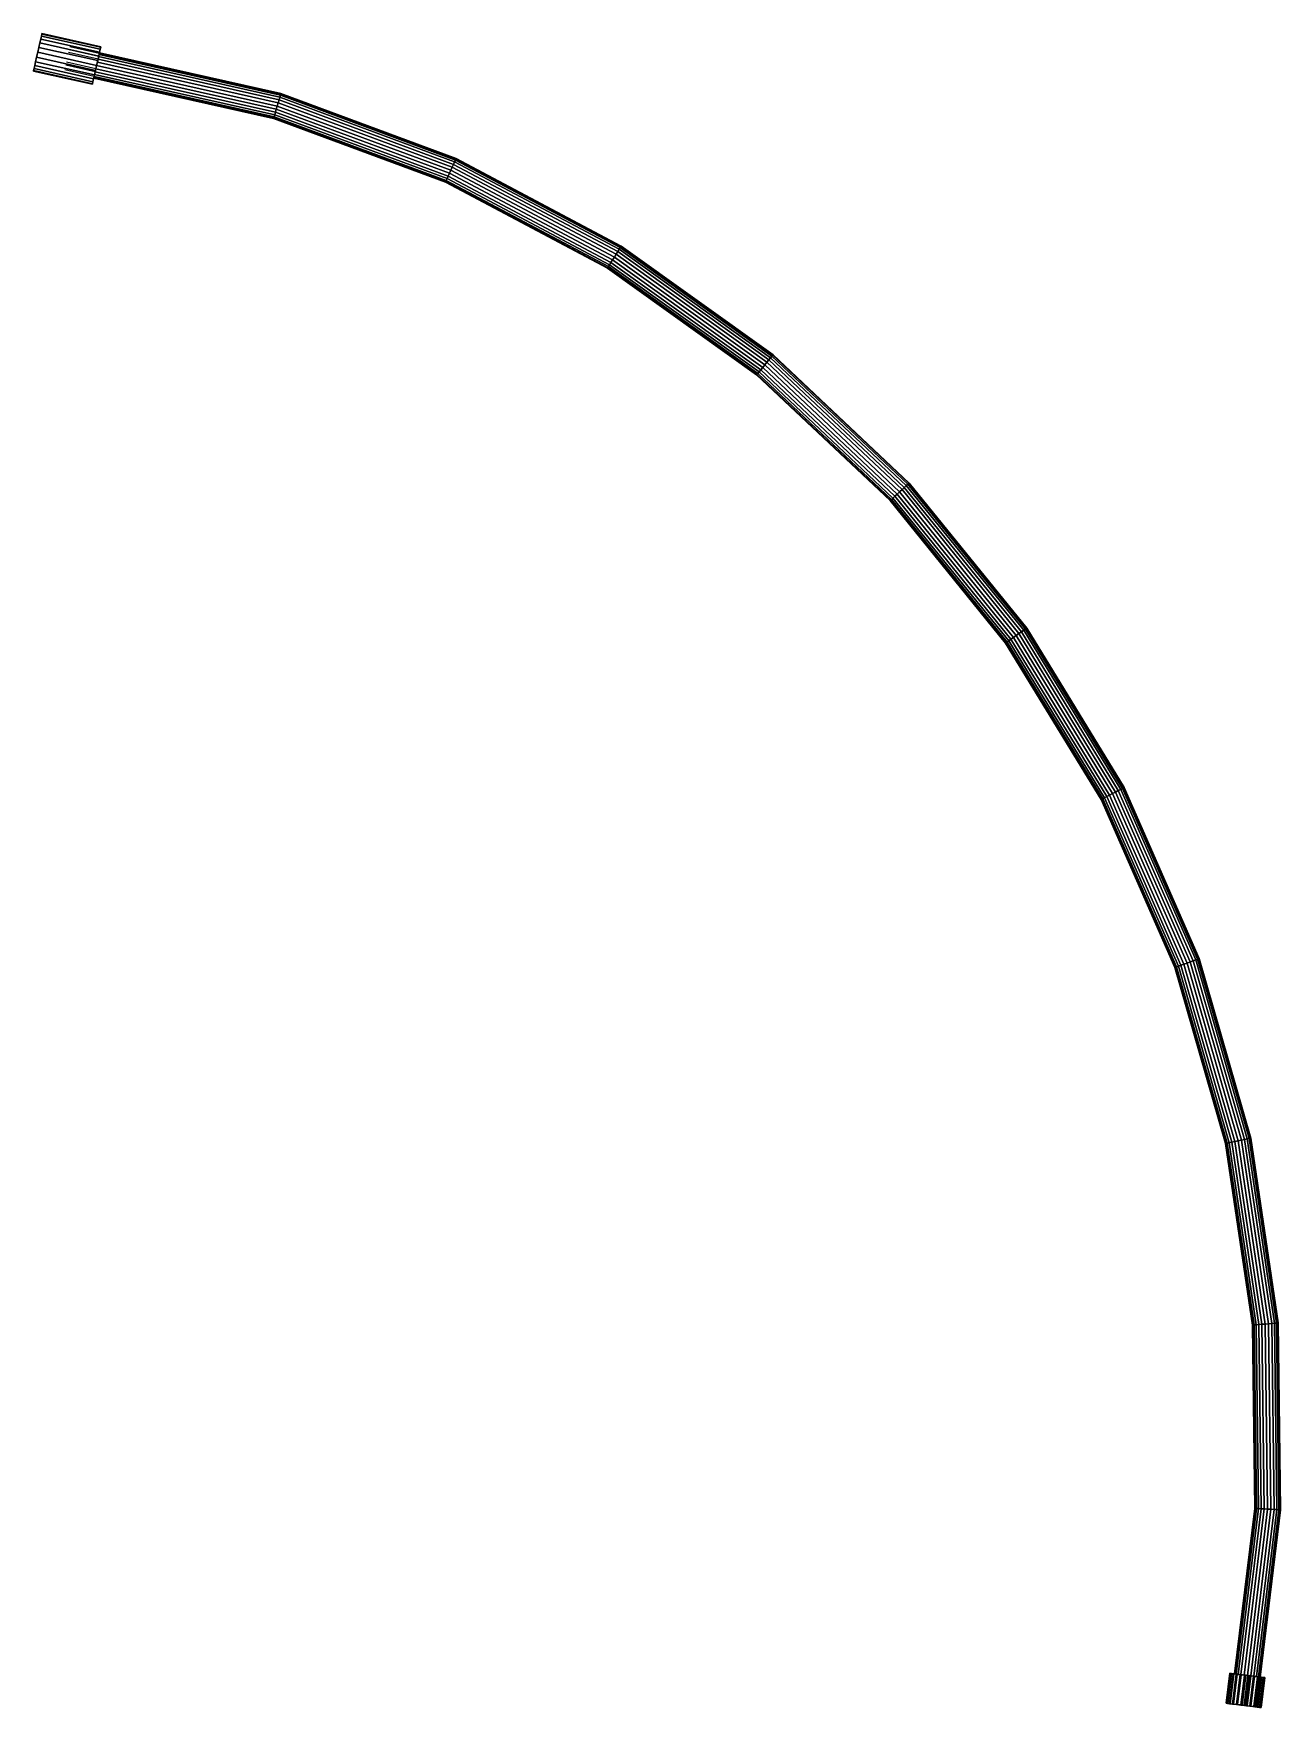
# Model space of a CAD drawing. Header units: metres. Extents: x 0.589 to 0.852, y 0.541 to 0.893.
import ezdxf

# ---------------------------------------------------------------- set-up
doc = ezdxf.new("R2010")
doc.units = ezdxf.units.M

msp = doc.modelspace()

# ---------------------------------------------------------------- linework, layer by layer
at = {"layer": '[0137_Black]'}
for p, q in [((0.60307, 0.88752, -0.00249), (0.59687, 0.88891, -0.00249)), ((0.60319, 0.88807, 0.00188), (0.59699, 0.88946, 0.00188)), ((0.60319, 0.88807, -0.00205), (0.59699, 0.88946, -0.00205)), ((0.60334, 0.88875, -0.00081), (0.59715, 0.89014, -0.00081)), ((0.60225, 0.8839, -0.00148), (0.59606, 0.88529, -0.00148)), ((0.60225, 0.8839, 0.0013), (0.59606, 0.88529, 0.0013)), ((0.60247, 0.88487, -0.00249), (0.59628, 0.88626, -0.00249)), ((0.60261, 0.88551, -0.00277), (0.59642, 0.8869, -0.00277)), ((0.84252, 0.54771, -0.00148), (0.84176, 0.5414, -0.00148)), ((0.84252, 0.54771, 0.0013), (0.84176, 0.5414, 0.0013)), ((0.84485, 0.54742, 0.00269), (0.84409, 0.54112, 0.00269)), ((0.84555, 0.54734, -0.00277), (0.84478, 0.54103, -0.00277)), ((0.84719, 0.54714, -0.00148), (0.84642, 0.54083, -0.00148)), ((0.84746, 0.54711, -0.00081), (0.84669, 0.5408, -0.00081))]:
    msp.add_line(p, q, dxfattribs=at)
for points, invisible_edges in [([(0.591, 0.89177, -0.00296), (0.60321, 0.88817, -0.0036), (0.59082, 0.89095, -0.0036)], 1), ([(0.60321, 0.88817, 0.00343), (0.591, 0.89177, 0.00278), (0.59082, 0.89095, 0.00343)], 1), ([(0.591, 0.89177, 0.00278), (0.591, 0.89177, -0.00296), (0.59082, 0.89095, -0.0036)], 13), ([(0.591, 0.89177, 0.00278), (0.59082, 0.89095, -0.0036), (0.59082, 0.89095, 0.00343)], 3), ([(0.59115, 0.8924, -0.00212), (0.6034, 0.88899, -0.00296), (0.591, 0.89177, -0.00296)], 1), ([(0.591, 0.89177, 0.00278), (0.60354, 0.88962, 0.00194), (0.59115, 0.8924, 0.00194)], 1), ([(0.59115, 0.8924, 0.00194), (0.59115, 0.8924, -0.00212), (0.591, 0.89177, -0.00296)], 13), ([(0.59115, 0.8924, 0.00194), (0.591, 0.89177, -0.00296), (0.591, 0.89177, 0.00278)], 3), ([(0.60321, 0.88817, -0.0036), (0.591, 0.89177, -0.00296), (0.6034, 0.88899, -0.00296)], 1), ([(0.60354, 0.88962, 0.00194), (0.591, 0.89177, 0.00278), (0.6034, 0.88899, 0.00278)], 1), ([(0.591, 0.89177, 0.00278), (0.60321, 0.88817, 0.00343), (0.6034, 0.88899, 0.00278)], 1), ([(0.60363, 0.89002, -0.00114), (0.59115, 0.8924, -0.00212), (0.59123, 0.8928, -0.00114)], 1), ([(0.59115, 0.8924, 0.00194), (0.60363, 0.89002, 0.00096), (0.59123, 0.8928, 0.00096)], 1), ([(0.59123, 0.8928, 0.00096), (0.59123, 0.8928, -0.00114), (0.59115, 0.8924, -0.00212)], 13), ([(0.59123, 0.8928, 0.00096), (0.59115, 0.8924, -0.00212), (0.59115, 0.8924, 0.00194)], 3), ([(0.6034, 0.88899, -0.00296), (0.59115, 0.8924, -0.00212), (0.60354, 0.88962, -0.00212)], 1), ([(0.59115, 0.8924, -0.00212), (0.60363, 0.89002, -0.00114), (0.60354, 0.88962, -0.00212)], 1), ([(0.60363, 0.89002, 0.00096), (0.59115, 0.8924, 0.00194), (0.60354, 0.88962, 0.00194)], 1), ([(0.59126, 0.89293, -0.00009), (0.60363, 0.89002, -0.00114), (0.59123, 0.8928, -0.00114)], 1), ([(0.59123, 0.8928, 0.00096), (0.60366, 0.89015, -0.00009), (0.59126, 0.89293, -0.00009)], 1), ([(0.59123, 0.8928, -0.00114), (0.59123, 0.8928, 0.00096), (0.59126, 0.89293, -0.00009)], 1), ([(0.60366, 0.89015, -0.00009), (0.59123, 0.8928, 0.00096), (0.60363, 0.89002, 0.00096)], 1), ([(0.60363, 0.89002, -0.00114), (0.59126, 0.89293, -0.00009), (0.60366, 0.89015, -0.00009)], 1), ([(0.59015, 0.88795, -0.00401), (0.60232, 0.88421, -0.0036), (0.58993, 0.88699, -0.0036)], 1), ([(0.59015, 0.88795, 0.00383), (0.59015, 0.88795, -0.00401), (0.58993, 0.88699, -0.0036)], 13), ([(0.59015, 0.88795, 0.00383), (0.58993, 0.88699, -0.0036), (0.58993, 0.88699, 0.00343)], 3), ([(0.60232, 0.88421, 0.00343), (0.59015, 0.88795, 0.00383), (0.58993, 0.88699, 0.00343)], 1), ([(0.59038, 0.88897, -0.00414), (0.60254, 0.88517, -0.00401), (0.59015, 0.88795, -0.00401)], 1), ([(0.59038, 0.88897, 0.00397), (0.59038, 0.88897, -0.00414), (0.59015, 0.88795, -0.00401)], 13), ([(0.59038, 0.88897, 0.00397), (0.59015, 0.88795, -0.00401), (0.59015, 0.88795, 0.00383)], 3), ([(0.60254, 0.88517, 0.00383), (0.59038, 0.88897, 0.00397), (0.59015, 0.88795, 0.00383)], 1), ([(0.60232, 0.88421, -0.0036), (0.59015, 0.88795, -0.00401), (0.60254, 0.88517, -0.00401)], 1), ([(0.59015, 0.88795, 0.00383), (0.60232, 0.88421, 0.00343), (0.60254, 0.88517, 0.00383)], 1), ([(0.59061, 0.89, -0.00401), (0.60277, 0.88619, -0.00414), (0.59038, 0.88897, -0.00414)], 1), ([(0.60277, 0.88619, 0.00397), (0.59061, 0.89, 0.00383), (0.59038, 0.88897, 0.00397)], 1), ([(0.59061, 0.89, 0.00383), (0.59061, 0.89, -0.00401), (0.59038, 0.88897, -0.00414)], 13), ([(0.59061, 0.89, 0.00383), (0.59038, 0.88897, -0.00414), (0.59038, 0.88897, 0.00397)], 3), ([(0.60254, 0.88517, -0.00401), (0.59038, 0.88897, -0.00414), (0.60277, 0.88619, -0.00414)], 1), ([(0.59038, 0.88897, 0.00397), (0.60254, 0.88517, 0.00383), (0.60277, 0.88619, 0.00397)], 1), ([(0.59082, 0.89095, -0.0036), (0.603, 0.88722, -0.00401), (0.59061, 0.89, -0.00401)], 1), ([(0.603, 0.88722, 0.00383), (0.59082, 0.89095, 0.00343), (0.59061, 0.89, 0.00383)], 1), ([(0.59082, 0.89095, 0.00343), (0.59082, 0.89095, -0.0036), (0.59061, 0.89, -0.00401)], 13), ([(0.59082, 0.89095, 0.00343), (0.59061, 0.89, -0.00401), (0.59061, 0.89, 0.00383)], 3), ([(0.60277, 0.88619, -0.00414), (0.59061, 0.89, -0.00401), (0.603, 0.88722, -0.00401)], 1), ([(0.59061, 0.89, 0.00383), (0.60277, 0.88619, 0.00397), (0.603, 0.88722, 0.00383)], 1), ([(0.603, 0.88722, -0.00401), (0.59082, 0.89095, -0.0036), (0.60321, 0.88817, -0.0036)], 1), ([(0.59082, 0.89095, 0.00343), (0.603, 0.88722, 0.00383), (0.60321, 0.88817, 0.00343)], 1), ([(0.60319, 0.88807, 0.00188), (0.60321, 0.88817, 0.00343), (0.603, 0.88722, 0.00383)], 13), ([(0.60321, 0.88817, -0.0036), (0.60319, 0.88807, -0.00205), (0.603, 0.88722, -0.00401)], 3), ([(0.60319, 0.88807, 0.00188), (0.603, 0.88722, 0.00383), (0.60307, 0.88752, 0.00232)], 3), ([(0.603, 0.88722, -0.00401), (0.60319, 0.88807, -0.00205), (0.60307, 0.88752, -0.00249)], 13), ([(0.64116, 0.87897, -0.00249), (0.60319, 0.88807, -0.00205), (0.60307, 0.88752, -0.00249)], 1), ([(0.60328, 0.88849, 0.0013), (0.60321, 0.88817, 0.00343), (0.60319, 0.88807, 0.00188)], 3), ([(0.60321, 0.88817, -0.0036), (0.60328, 0.88849, -0.00148), (0.60319, 0.88807, -0.00205)], 13), ([(0.60319, 0.88807, -0.00205), (0.64144, 0.87993, -0.00148), (0.60328, 0.88849, -0.00148)], 1), ([(0.64144, 0.87993, -0.00148), (0.60319, 0.88807, -0.00205), (0.64132, 0.87951, -0.00205)], 1), ([(0.60319, 0.88807, -0.00205), (0.64116, 0.87897, -0.00249), (0.64132, 0.87951, -0.00205)], 1), ([(0.60334, 0.88875, 0.00063), (0.6034, 0.88899, 0.00278), (0.60321, 0.88817, 0.00343)], 13), ([(0.6034, 0.88899, -0.00296), (0.60334, 0.88875, -0.00081), (0.60321, 0.88817, -0.0036)], 3), ([(0.60334, 0.88875, 0.00063), (0.60321, 0.88817, 0.00343), (0.60328, 0.88849, 0.0013)], 3), ([(0.60321, 0.88817, -0.0036), (0.60334, 0.88875, -0.00081), (0.60328, 0.88849, -0.00148)], 13), ([(0.60328, 0.88849, -0.00148), (0.64152, 0.88019, -0.00081), (0.60334, 0.88875, -0.00081)], 1), ([(0.64152, 0.88019, -0.00081), (0.60328, 0.88849, -0.00148), (0.64144, 0.87993, -0.00148)], 1), ([(0.6034, 0.88899, 0.00278), (0.60334, 0.88875, 0.00063), (0.60336, 0.88884, -0.00009)], 13), ([(0.6034, 0.88899, -0.00296), (0.60336, 0.88884, -0.00009), (0.60334, 0.88875, -0.00081)], 13), ([(0.6034, 0.88899, -0.00296), (0.6034, 0.88899, 0.00278), (0.60336, 0.88884, -0.00009)], 15), ([(0.60354, 0.88962, -0.00212), (0.60354, 0.88962, 0.00194), (0.6034, 0.88899, -0.00296)], 3), ([(0.6034, 0.88899, -0.00296), (0.60354, 0.88962, 0.00194), (0.6034, 0.88899, 0.00278)], 13), ([(0.60363, 0.89002, -0.00114), (0.60363, 0.89002, 0.00096), (0.60354, 0.88962, -0.00212)], 3), ([(0.60354, 0.88962, -0.00212), (0.60363, 0.89002, 0.00096), (0.60354, 0.88962, 0.00194)], 13), ([(0.60363, 0.89002, 0.00096), (0.60363, 0.89002, -0.00114), (0.60366, 0.89015, -0.00009)], 1), ([(0.58952, 0.88515, 0.00096), (0.58952, 0.88515, -0.00114), (0.58949, 0.88502, -0.00009)], 1), ([(0.58949, 0.88502, -0.00009), (0.60191, 0.88237, 0.00096), (0.58952, 0.88515, 0.00096)], 1), ([(0.58952, 0.88515, -0.00114), (0.60188, 0.88224, -0.00009), (0.58949, 0.88502, -0.00009)], 1), ([(0.60191, 0.88237, 0.00096), (0.58949, 0.88502, -0.00009), (0.60188, 0.88224, -0.00009)], 1), ([(0.58961, 0.88555, 0.00194), (0.58961, 0.88555, -0.00212), (0.58952, 0.88515, -0.00114)], 13), ([(0.58961, 0.88555, 0.00194), (0.58952, 0.88515, -0.00114), (0.58952, 0.88515, 0.00096)], 3), ([(0.58952, 0.88515, 0.00096), (0.602, 0.88277, 0.00194), (0.58961, 0.88555, 0.00194)], 1), ([(0.58961, 0.88555, -0.00212), (0.60191, 0.88237, -0.00114), (0.58952, 0.88515, -0.00114)], 1), ([(0.602, 0.88277, 0.00194), (0.58952, 0.88515, 0.00096), (0.60191, 0.88237, 0.00096)], 1), ([(0.60188, 0.88224, -0.00009), (0.58952, 0.88515, -0.00114), (0.60191, 0.88237, -0.00114)], 1), ([(0.58975, 0.88618, -0.00296), (0.602, 0.88277, -0.00212), (0.58961, 0.88555, -0.00212)], 1), ([(0.58975, 0.88618, 0.00278), (0.58975, 0.88618, -0.00296), (0.58961, 0.88555, -0.00212)], 13), ([(0.58975, 0.88618, 0.00278), (0.58961, 0.88555, -0.00212), (0.58961, 0.88555, 0.00194)], 3), ([(0.58961, 0.88555, 0.00194), (0.60214, 0.8834, 0.00278), (0.58975, 0.88618, 0.00278)], 1), ([(0.60214, 0.8834, 0.00278), (0.58961, 0.88555, 0.00194), (0.602, 0.88277, 0.00194)], 1), ([(0.60191, 0.88237, -0.00114), (0.58961, 0.88555, -0.00212), (0.602, 0.88277, -0.00212)], 1), ([(0.58993, 0.88699, -0.0036), (0.60214, 0.8834, -0.00296), (0.58975, 0.88618, -0.00296)], 1), ([(0.58993, 0.88699, 0.00343), (0.58993, 0.88699, -0.0036), (0.58975, 0.88618, -0.00296)], 13), ([(0.58993, 0.88699, 0.00343), (0.58975, 0.88618, -0.00296), (0.58975, 0.88618, 0.00278)], 3), ([(0.60214, 0.8834, 0.00278), (0.58993, 0.88699, 0.00343), (0.58975, 0.88618, 0.00278)], 1), ([(0.602, 0.88277, -0.00212), (0.58975, 0.88618, -0.00296), (0.60214, 0.8834, -0.00296)], 1), ([(0.60214, 0.8834, -0.00296), (0.58993, 0.88699, -0.0036), (0.60232, 0.88421, -0.0036)], 1), ([(0.58993, 0.88699, 0.00343), (0.60214, 0.8834, 0.00278), (0.60232, 0.88421, 0.00343)], 1), ([(0.60225, 0.8839, 0.0013), (0.60232, 0.88421, 0.00343), (0.60214, 0.8834, 0.00278)], 13), ([(0.60232, 0.88421, -0.0036), (0.60225, 0.8839, -0.00148), (0.60214, 0.8834, -0.00296)], 3), ([(0.60235, 0.88432, 0.00188), (0.6401, 0.87541, 0.0013), (0.60225, 0.8839, 0.0013)], 1), ([(0.60235, 0.88432, 0.00188), (0.60232, 0.88421, 0.00343), (0.60225, 0.8839, 0.0013)], 3), ([(0.60232, 0.88421, -0.0036), (0.60235, 0.88432, -0.00205), (0.60225, 0.8839, -0.00148)], 13), ([(0.60247, 0.88487, 0.00232), (0.60254, 0.88517, 0.00383), (0.60232, 0.88421, 0.00343)], 13), ([(0.60254, 0.88517, -0.00401), (0.60247, 0.88487, -0.00249), (0.60232, 0.88421, -0.0036)], 3), ([(0.60247, 0.88487, 0.00232), (0.60232, 0.88421, 0.00343), (0.60235, 0.88432, 0.00188)], 3), ([(0.60232, 0.88421, -0.0036), (0.60247, 0.88487, -0.00249), (0.60235, 0.88432, -0.00205)], 13), ([(0.64023, 0.87583, -0.00205), (0.60247, 0.88487, -0.00249), (0.60235, 0.88432, -0.00205)], 1), ([(0.60247, 0.88487, 0.00232), (0.64023, 0.87583, 0.00188), (0.60235, 0.88432, 0.00188)], 1), ([(0.6401, 0.87541, 0.0013), (0.60235, 0.88432, 0.00188), (0.64023, 0.87583, 0.00188)], 1), ([(0.60261, 0.88551, 0.0026), (0.64038, 0.87637, 0.00232), (0.60247, 0.88487, 0.00232)], 1), ([(0.60261, 0.88551, 0.0026), (0.60254, 0.88517, 0.00383), (0.60247, 0.88487, 0.00232)], 3), ([(0.60254, 0.88517, -0.00401), (0.60261, 0.88551, -0.00277), (0.60247, 0.88487, -0.00249)], 13), ([(0.60247, 0.88487, -0.00249), (0.64023, 0.87583, -0.00205), (0.64038, 0.87637, -0.00249)], 1), ([(0.64023, 0.87583, 0.00188), (0.60247, 0.88487, 0.00232), (0.64038, 0.87637, 0.00232)], 1), ([(0.60277, 0.88619, 0.00269), (0.60277, 0.88619, 0.00397), (0.60254, 0.88517, 0.00383)], 13), ([(0.60277, 0.88619, 0.00269), (0.60254, 0.88517, 0.00383), (0.60261, 0.88551, 0.0026)], 3), ([(0.60277, 0.88619, -0.00414), (0.60261, 0.88551, -0.00277), (0.60254, 0.88517, -0.00401)], 3), ([(0.60277, 0.88619, 0.00269), (0.64057, 0.87699, 0.0026), (0.60261, 0.88551, 0.0026)], 1), ([(0.60277, 0.88619, -0.00414), (0.60277, 0.88619, -0.00287), (0.60261, 0.88551, -0.00277)], 13), ([(0.64038, 0.87637, 0.00232), (0.60261, 0.88551, 0.0026), (0.64057, 0.87699, 0.0026)], 1), ([(0.60292, 0.88688, 0.0026), (0.603, 0.88722, 0.00383), (0.60277, 0.88619, 0.00397)], 13), ([(0.603, 0.88722, -0.00401), (0.60292, 0.88688, -0.00277), (0.60277, 0.88619, -0.00414)], 3), ([(0.64077, 0.87767, -0.00287), (0.60292, 0.88688, -0.00277), (0.60277, 0.88619, -0.00287)], 1), ([(0.60292, 0.88688, 0.0026), (0.60277, 0.88619, 0.00397), (0.60277, 0.88619, 0.00269)], 3), ([(0.60277, 0.88619, -0.00414), (0.60292, 0.88688, -0.00277), (0.60277, 0.88619, -0.00287)], 13), ([(0.60292, 0.88688, 0.0026), (0.64077, 0.87767, 0.00269), (0.60277, 0.88619, 0.00269)], 1), ([(0.64057, 0.87699, 0.0026), (0.60277, 0.88619, 0.00269), (0.64077, 0.87767, 0.00269)], 1), ([(0.60307, 0.88752, 0.00232), (0.64097, 0.87834, 0.0026), (0.60292, 0.88688, 0.0026)], 1), ([(0.60307, 0.88752, 0.00232), (0.603, 0.88722, 0.00383), (0.60292, 0.88688, 0.0026)], 3), ([(0.603, 0.88722, -0.00401), (0.60307, 0.88752, -0.00249), (0.60292, 0.88688, -0.00277)], 13), ([(0.60292, 0.88688, -0.00277), (0.64077, 0.87767, -0.00287), (0.64097, 0.87834, -0.00277)], 1), ([(0.64077, 0.87767, 0.00269), (0.60292, 0.88688, 0.0026), (0.64097, 0.87834, 0.0026)], 1), ([(0.64097, 0.87834, 0.0026), (0.60307, 0.88752, 0.00232), (0.64116, 0.87897, 0.00232)], 1), ([(0.60191, 0.88237, -0.00114), (0.60191, 0.88237, 0.00096), (0.60188, 0.88224, -0.00009)], 1), ([(0.602, 0.88277, -0.00212), (0.602, 0.88277, 0.00194), (0.60191, 0.88237, 0.00096)], 13), ([(0.602, 0.88277, -0.00212), (0.60191, 0.88237, 0.00096), (0.60191, 0.88237, -0.00114)], 3), ([(0.60214, 0.8834, -0.00296), (0.60214, 0.8834, 0.00278), (0.602, 0.88277, -0.00212)], 3), ([(0.602, 0.88277, -0.00212), (0.60214, 0.8834, 0.00278), (0.602, 0.88277, 0.00194)], 13), ([(0.60225, 0.8839, 0.0013), (0.60214, 0.8834, 0.00278), (0.6022, 0.88364, 0.00063)], 3), ([(0.60214, 0.8834, -0.00296), (0.60225, 0.8839, -0.00148), (0.6022, 0.88364, -0.00081)], 13), ([(0.6022, 0.88364, 0.00063), (0.60214, 0.8834, 0.00278), (0.60217, 0.88355, -0.00009)], 3), ([(0.60214, 0.8834, -0.00296), (0.6022, 0.88364, -0.00081), (0.60217, 0.88355, -0.00009)], 13), ([(0.60217, 0.88355, -0.00009), (0.60214, 0.8834, 0.00278), (0.60214, 0.8834, -0.00296)], 15), ([(0.6022, 0.88364, 0.00063), (0.64, 0.87506, -0.00009), (0.60217, 0.88355, -0.00009)], 1), ([(0.60217, 0.88355, -0.00009), (0.64003, 0.87515, -0.00081), (0.6022, 0.88364, -0.00081)], 1), ([(0.64003, 0.87515, -0.00081), (0.60217, 0.88355, -0.00009), (0.64, 0.87506, -0.00009)], 1), ([(0.64, 0.87506, -0.00009), (0.6022, 0.88364, 0.00063), (0.64003, 0.87515, 0.00063)], 1), ([(0.64077, 0.87767, 0.00269), (0.67701, 0.86351, 0.0026), (0.64057, 0.87699, 0.0026)], 1), ([(0.67701, 0.86351, -0.00277), (0.64077, 0.87767, -0.00287), (0.64057, 0.87699, -0.00277)], 1), ([(0.64097, 0.87834, 0.0026), (0.6773, 0.86415, 0.00269), (0.64077, 0.87767, 0.00269)], 1), ([(0.6773, 0.86415, -0.00287), (0.64097, 0.87834, -0.00277), (0.64077, 0.87767, -0.00287)], 1), ([(0.67701, 0.86351, 0.0026), (0.64077, 0.87767, 0.00269), (0.6773, 0.86415, 0.00269)], 1), ([(0.64077, 0.87767, -0.00287), (0.67701, 0.86351, -0.00277), (0.6773, 0.86415, -0.00287)], 1), ([(0.64116, 0.87897, 0.00232), (0.67758, 0.86479, 0.0026), (0.64097, 0.87834, 0.0026)], 1), ([(0.67758, 0.86479, -0.00277), (0.64116, 0.87897, -0.00249), (0.64097, 0.87834, -0.00277)], 1), ([(0.6773, 0.86415, 0.00269), (0.64097, 0.87834, 0.0026), (0.67758, 0.86479, 0.0026)], 1), ([(0.64097, 0.87834, -0.00277), (0.6773, 0.86415, -0.00287), (0.67758, 0.86479, -0.00277)], 1), ([(0.64132, 0.87951, 0.00188), (0.67785, 0.86539, 0.00232), (0.64116, 0.87897, 0.00232)], 1), ([(0.67785, 0.86539, -0.00249), (0.64132, 0.87951, -0.00205), (0.64116, 0.87897, -0.00249)], 1), ([(0.67758, 0.86479, 0.0026), (0.64116, 0.87897, 0.00232), (0.67785, 0.86539, 0.00232)], 1), ([(0.64116, 0.87897, -0.00249), (0.67758, 0.86479, -0.00277), (0.67785, 0.86539, -0.00249)], 1), ([(0.64132, 0.87951, -0.00205), (0.67826, 0.8663, -0.00148), (0.64144, 0.87993, -0.00148)], 1), ([(0.64144, 0.87993, 0.0013), (0.67808, 0.86591, 0.00188), (0.64132, 0.87951, 0.00188)], 1), ([(0.67826, 0.8663, -0.00148), (0.64132, 0.87951, -0.00205), (0.67808, 0.86591, -0.00205)], 1), ([(0.67785, 0.86539, 0.00232), (0.64132, 0.87951, 0.00188), (0.67808, 0.86591, 0.00188)], 1), ([(0.64132, 0.87951, -0.00205), (0.67785, 0.86539, -0.00249), (0.67808, 0.86591, -0.00205)], 1), ([(0.64144, 0.87993, -0.00148), (0.67837, 0.86655, -0.00081), (0.64152, 0.88019, -0.00081)], 1), ([(0.64152, 0.88019, 0.00063), (0.67826, 0.8663, 0.0013), (0.64144, 0.87993, 0.0013)], 1), ([(0.67837, 0.86655, -0.00081), (0.64144, 0.87993, -0.00148), (0.67826, 0.8663, -0.00148)], 1), ([(0.67808, 0.86591, 0.00188), (0.64144, 0.87993, 0.0013), (0.67826, 0.8663, 0.0013)], 1), ([(0.64152, 0.88019, -0.00081), (0.67841, 0.86663, -0.00009), (0.64154, 0.88028, -0.00009)], 1), ([(0.64154, 0.88028, -0.00009), (0.67837, 0.86655, 0.00063), (0.64152, 0.88019, 0.00063)], 1), ([(0.67841, 0.86663, -0.00009), (0.64152, 0.88019, -0.00081), (0.67837, 0.86655, -0.00081)], 1), ([(0.67826, 0.8663, 0.0013), (0.64152, 0.88019, 0.00063), (0.67837, 0.86655, 0.00063)], 1), ([(0.67837, 0.86655, 0.00063), (0.64154, 0.88028, -0.00009), (0.67841, 0.86663, -0.00009)], 1), ([(0.64, 0.87506, -0.00009), (0.67622, 0.86176, -0.00081), (0.64003, 0.87515, -0.00081)], 1), ([(0.64003, 0.87515, 0.00063), (0.67618, 0.86167, -0.00009), (0.64, 0.87506, -0.00009)], 1), ([(0.67622, 0.86176, -0.00081), (0.64, 0.87506, -0.00009), (0.67618, 0.86167, -0.00009)], 1), ([(0.6401, 0.87541, 0.0013), (0.67622, 0.86176, 0.00063), (0.64003, 0.87515, 0.00063)], 1), ([(0.64003, 0.87515, -0.00081), (0.67633, 0.862, -0.00148), (0.6401, 0.87541, -0.00148)], 1), ([(0.67633, 0.862, -0.00148), (0.64003, 0.87515, -0.00081), (0.67622, 0.86176, -0.00081)], 1), ([(0.67618, 0.86167, -0.00009), (0.64003, 0.87515, 0.00063), (0.67622, 0.86176, 0.00063)], 1), ([(0.64023, 0.87583, 0.00188), (0.67633, 0.862, 0.0013), (0.6401, 0.87541, 0.0013)], 1), ([(0.6401, 0.87541, -0.00148), (0.67651, 0.8624, -0.00205), (0.64023, 0.87583, -0.00205)], 1), ([(0.67622, 0.86176, 0.00063), (0.6401, 0.87541, 0.0013), (0.67633, 0.862, 0.0013)], 1), ([(0.67651, 0.8624, -0.00205), (0.6401, 0.87541, -0.00148), (0.67633, 0.862, -0.00148)], 1), ([(0.64038, 0.87637, 0.00232), (0.67651, 0.8624, 0.00188), (0.64023, 0.87583, 0.00188)], 1), ([(0.67651, 0.8624, -0.00205), (0.64038, 0.87637, -0.00249), (0.64023, 0.87583, -0.00205)], 1), ([(0.67633, 0.862, 0.0013), (0.64023, 0.87583, 0.00188), (0.67651, 0.8624, 0.00188)], 1), ([(0.64057, 0.87699, 0.0026), (0.67674, 0.86291, 0.00232), (0.64038, 0.87637, 0.00232)], 1), ([(0.67674, 0.86291, -0.00249), (0.64057, 0.87699, -0.00277), (0.64038, 0.87637, -0.00249)], 1), ([(0.67651, 0.8624, 0.00188), (0.64038, 0.87637, 0.00232), (0.67674, 0.86291, 0.00232)], 1), ([(0.64038, 0.87637, -0.00249), (0.67651, 0.8624, -0.00205), (0.67674, 0.86291, -0.00249)], 1), ([(0.67674, 0.86291, 0.00232), (0.64057, 0.87699, 0.0026), (0.67701, 0.86351, 0.0026)], 1), ([(0.64057, 0.87699, -0.00277), (0.67674, 0.86291, -0.00249), (0.67701, 0.86351, -0.00277)], 1), ([(0.67841, 0.86663, -0.00009), (0.71308, 0.84812, 0.00063), (0.67837, 0.86655, 0.00063)], 1), ([(0.67837, 0.86655, -0.00081), (0.71313, 0.8482, -0.00009), (0.67841, 0.86663, -0.00009)], 1), ([(0.71308, 0.84812, 0.00063), (0.67841, 0.86663, -0.00009), (0.71313, 0.8482, -0.00009)], 1), ([(0.67701, 0.86351, 0.0026), (0.71098, 0.84473, 0.00232), (0.67674, 0.86291, 0.00232)], 1), ([(0.71098, 0.84473, -0.00249), (0.67701, 0.86351, -0.00277), (0.67674, 0.86291, -0.00249)], 1), ([(0.6773, 0.86415, 0.00269), (0.71132, 0.84529, 0.0026), (0.67701, 0.86351, 0.0026)], 1), ([(0.71132, 0.84529, -0.00277), (0.6773, 0.86415, -0.00287), (0.67701, 0.86351, -0.00277)], 1), ([(0.71098, 0.84473, 0.00232), (0.67701, 0.86351, 0.0026), (0.71132, 0.84529, 0.0026)], 1), ([(0.67701, 0.86351, -0.00277), (0.71098, 0.84473, -0.00249), (0.71132, 0.84529, -0.00277)], 1), ([(0.67758, 0.86479, 0.0026), (0.71169, 0.84589, 0.00269), (0.6773, 0.86415, 0.00269)], 1), ([(0.71169, 0.84589, -0.00287), (0.67758, 0.86479, -0.00277), (0.6773, 0.86415, -0.00287)], 1), ([(0.71132, 0.84529, 0.0026), (0.6773, 0.86415, 0.00269), (0.71169, 0.84589, 0.00269)], 1), ([(0.6773, 0.86415, -0.00287), (0.71132, 0.84529, -0.00277), (0.71169, 0.84589, -0.00287)], 1), ([(0.67785, 0.86539, 0.00232), (0.71206, 0.84648, 0.0026), (0.67758, 0.86479, 0.0026)], 1), ([(0.71206, 0.84648, -0.00277), (0.67785, 0.86539, -0.00249), (0.67758, 0.86479, -0.00277)], 1), ([(0.71169, 0.84589, 0.00269), (0.67758, 0.86479, 0.0026), (0.71206, 0.84648, 0.0026)], 1), ([(0.67758, 0.86479, -0.00277), (0.71169, 0.84589, -0.00287), (0.71206, 0.84648, -0.00277)], 1), ([(0.67808, 0.86591, 0.00188), (0.71241, 0.84704, 0.00232), (0.67785, 0.86539, 0.00232)], 1), ([(0.71241, 0.84704, -0.00249), (0.67808, 0.86591, -0.00205), (0.67785, 0.86539, -0.00249)], 1), ([(0.71206, 0.84648, 0.0026), (0.67785, 0.86539, 0.00232), (0.71241, 0.84704, 0.00232)], 1), ([(0.67785, 0.86539, -0.00249), (0.71206, 0.84648, -0.00277), (0.71241, 0.84704, -0.00249)], 1), ([(0.67826, 0.8663, 0.0013), (0.71271, 0.84752, 0.00188), (0.67808, 0.86591, 0.00188)], 1), ([(0.67808, 0.86591, -0.00205), (0.71293, 0.84789, -0.00148), (0.67826, 0.8663, -0.00148)], 1), ([(0.71241, 0.84704, 0.00232), (0.67808, 0.86591, 0.00188), (0.71271, 0.84752, 0.00188)], 1), ([(0.71293, 0.84789, -0.00148), (0.67808, 0.86591, -0.00205), (0.71271, 0.84752, -0.00205)], 1), ([(0.67808, 0.86591, -0.00205), (0.71241, 0.84704, -0.00249), (0.71271, 0.84752, -0.00205)], 1), ([(0.67837, 0.86655, 0.00063), (0.71293, 0.84789, 0.0013), (0.67826, 0.8663, 0.0013)], 1), ([(0.67826, 0.8663, -0.00148), (0.71308, 0.84812, -0.00081), (0.67837, 0.86655, -0.00081)], 1), ([(0.71271, 0.84752, 0.00188), (0.67826, 0.8663, 0.0013), (0.71293, 0.84789, 0.0013)], 1), ([(0.71308, 0.84812, -0.00081), (0.67826, 0.8663, -0.00148), (0.71293, 0.84789, -0.00148)], 1), ([(0.71293, 0.84789, 0.0013), (0.67837, 0.86655, 0.00063), (0.71308, 0.84812, 0.00063)], 1), ([(0.71313, 0.8482, -0.00009), (0.67837, 0.86655, -0.00081), (0.71308, 0.84812, -0.00081)], 1), ([(0.67618, 0.86167, -0.00009), (0.71031, 0.84365, -0.00081), (0.67622, 0.86176, -0.00081)], 1), ([(0.67622, 0.86176, 0.00063), (0.71026, 0.84358, -0.00009), (0.67618, 0.86167, -0.00009)], 1), ([(0.71031, 0.84365, -0.00081), (0.67618, 0.86167, -0.00009), (0.71026, 0.84358, -0.00009)], 1), ([(0.67633, 0.862, 0.0013), (0.71031, 0.84365, 0.00063), (0.67622, 0.86176, 0.00063)], 1), ([(0.67622, 0.86176, -0.00081), (0.71045, 0.84389, -0.00148), (0.67633, 0.862, -0.00148)], 1), ([(0.71045, 0.84389, -0.00148), (0.67622, 0.86176, -0.00081), (0.71031, 0.84365, -0.00081)], 1), ([(0.71026, 0.84358, -0.00009), (0.67622, 0.86176, 0.00063), (0.71031, 0.84365, 0.00063)], 1), ([(0.67651, 0.8624, 0.00188), (0.71045, 0.84389, 0.0013), (0.67633, 0.862, 0.0013)], 1), ([(0.67633, 0.862, -0.00148), (0.71068, 0.84425, -0.00205), (0.67651, 0.8624, -0.00205)], 1), ([(0.71031, 0.84365, 0.00063), (0.67633, 0.862, 0.0013), (0.71045, 0.84389, 0.0013)], 1), ([(0.71068, 0.84425, -0.00205), (0.67633, 0.862, -0.00148), (0.71045, 0.84389, -0.00148)], 1), ([(0.67674, 0.86291, 0.00232), (0.71068, 0.84425, 0.00188), (0.67651, 0.8624, 0.00188)], 1), ([(0.71068, 0.84425, -0.00205), (0.67674, 0.86291, -0.00249), (0.67651, 0.8624, -0.00205)], 1), ([(0.71045, 0.84389, 0.0013), (0.67651, 0.8624, 0.00188), (0.71068, 0.84425, 0.00188)], 1), ([(0.71068, 0.84425, 0.00188), (0.67674, 0.86291, 0.00232), (0.71098, 0.84473, 0.00232)], 1), ([(0.67674, 0.86291, -0.00249), (0.71068, 0.84425, -0.00205), (0.71098, 0.84473, -0.00249)], 1), ([(0.71169, 0.84589, 0.00269), (0.7429, 0.82265, 0.0026), (0.71132, 0.84529, 0.0026)], 1), ([(0.7429, 0.82265, -0.00277), (0.71169, 0.84589, -0.00287), (0.71132, 0.84529, -0.00277)], 1), ([(0.71206, 0.84648, 0.0026), (0.74335, 0.8232, 0.00269), (0.71169, 0.84589, 0.00269)], 1), ([(0.74335, 0.8232, -0.00287), (0.71206, 0.84648, -0.00277), (0.71169, 0.84589, -0.00287)], 1), ([(0.7429, 0.82265, 0.0026), (0.71169, 0.84589, 0.00269), (0.74335, 0.8232, 0.00269)], 1), ([(0.71169, 0.84589, -0.00287), (0.7429, 0.82265, -0.00277), (0.74335, 0.8232, -0.00287)], 1), ([(0.71241, 0.84704, 0.00232), (0.74379, 0.82374, 0.0026), (0.71206, 0.84648, 0.0026)], 1), ([(0.74379, 0.82374, -0.00277), (0.71241, 0.84704, -0.00249), (0.71206, 0.84648, -0.00277)], 1), ([(0.74335, 0.8232, 0.00269), (0.71206, 0.84648, 0.0026), (0.74379, 0.82374, 0.0026)], 1), ([(0.71206, 0.84648, -0.00277), (0.74335, 0.8232, -0.00287), (0.74379, 0.82374, -0.00277)], 1), ([(0.71271, 0.84752, 0.00188), (0.74421, 0.82425, 0.00232), (0.71241, 0.84704, 0.00232)], 1), ([(0.74421, 0.82425, -0.00249), (0.71271, 0.84752, -0.00205), (0.71241, 0.84704, -0.00249)], 1), ([(0.74379, 0.82374, 0.0026), (0.71241, 0.84704, 0.00232), (0.74421, 0.82425, 0.00232)], 1), ([(0.71241, 0.84704, -0.00249), (0.74379, 0.82374, -0.00277), (0.74421, 0.82425, -0.00249)], 1), ([(0.71293, 0.84789, 0.0013), (0.74457, 0.82468, 0.00188), (0.71271, 0.84752, 0.00188)], 1), ([(0.71271, 0.84752, -0.00205), (0.74484, 0.82501, -0.00148), (0.71293, 0.84789, -0.00148)], 1), ([(0.74421, 0.82425, 0.00232), (0.71271, 0.84752, 0.00188), (0.74457, 0.82468, 0.00188)], 1), ([(0.74484, 0.82501, -0.00148), (0.71271, 0.84752, -0.00205), (0.74457, 0.82468, -0.00205)], 1), ([(0.71271, 0.84752, -0.00205), (0.74421, 0.82425, -0.00249), (0.74457, 0.82468, -0.00205)], 1), ([(0.71308, 0.84812, 0.00063), (0.74484, 0.82501, 0.0013), (0.71293, 0.84789, 0.0013)], 1), ([(0.71293, 0.84789, -0.00148), (0.74502, 0.82522, -0.00081), (0.71308, 0.84812, -0.00081)], 1), ([(0.74457, 0.82468, 0.00188), (0.71293, 0.84789, 0.0013), (0.74484, 0.82501, 0.0013)], 1), ([(0.74502, 0.82522, -0.00081), (0.71293, 0.84789, -0.00148), (0.74484, 0.82501, -0.00148)], 1), ([(0.71313, 0.8482, -0.00009), (0.74502, 0.82522, 0.00063), (0.71308, 0.84812, 0.00063)], 1), ([(0.71308, 0.84812, -0.00081), (0.74508, 0.8253, -0.00009), (0.71313, 0.8482, -0.00009)], 1), ([(0.74484, 0.82501, 0.0013), (0.71308, 0.84812, 0.00063), (0.74502, 0.82522, 0.00063)], 1), ([(0.74508, 0.8253, -0.00009), (0.71308, 0.84812, -0.00081), (0.74502, 0.82522, -0.00081)], 1), ([(0.74502, 0.82522, 0.00063), (0.71313, 0.8482, -0.00009), (0.74508, 0.8253, -0.00009)], 1), ([(0.71026, 0.84358, -0.00009), (0.74168, 0.82117, -0.00081), (0.71031, 0.84365, -0.00081)], 1), ([(0.71031, 0.84365, 0.00063), (0.74162, 0.8211, -0.00009), (0.71026, 0.84358, -0.00009)], 1), ([(0.74168, 0.82117, -0.00081), (0.71026, 0.84358, -0.00009), (0.74162, 0.8211, -0.00009)], 1), ([(0.71045, 0.84389, 0.0013), (0.74168, 0.82117, 0.00063), (0.71031, 0.84365, 0.00063)], 1), ([(0.71031, 0.84365, -0.00081), (0.74185, 0.82138, -0.00148), (0.71045, 0.84389, -0.00148)], 1), ([(0.74185, 0.82138, -0.00148), (0.71031, 0.84365, -0.00081), (0.74168, 0.82117, -0.00081)], 1), ([(0.74162, 0.8211, -0.00009), (0.71031, 0.84365, 0.00063), (0.74168, 0.82117, 0.00063)], 1), ([(0.71068, 0.84425, 0.00188), (0.74185, 0.82138, 0.0013), (0.71045, 0.84389, 0.0013)], 1), ([(0.71045, 0.84389, -0.00148), (0.74213, 0.82171, -0.00205), (0.71068, 0.84425, -0.00205)], 1), ([(0.74168, 0.82117, 0.00063), (0.71045, 0.84389, 0.0013), (0.74185, 0.82138, 0.0013)], 1), ([(0.74213, 0.82171, -0.00205), (0.71045, 0.84389, -0.00148), (0.74185, 0.82138, -0.00148)], 1), ([(0.71098, 0.84473, 0.00232), (0.74213, 0.82171, 0.00188), (0.71068, 0.84425, 0.00188)], 1), ([(0.74213, 0.82171, -0.00205), (0.71098, 0.84473, -0.00249), (0.71068, 0.84425, -0.00205)], 1), ([(0.74185, 0.82138, 0.0013), (0.71068, 0.84425, 0.00188), (0.74213, 0.82171, 0.00188)], 1), ([(0.71132, 0.84529, 0.0026), (0.74248, 0.82215, 0.00232), (0.71098, 0.84473, 0.00232)], 1), ([(0.74248, 0.82215, -0.00249), (0.71132, 0.84529, -0.00277), (0.71098, 0.84473, -0.00249)], 1), ([(0.74213, 0.82171, 0.00188), (0.71098, 0.84473, 0.00232), (0.74248, 0.82215, 0.00232)], 1), ([(0.71098, 0.84473, -0.00249), (0.74213, 0.82171, -0.00205), (0.74248, 0.82215, -0.00249)], 1), ([(0.74248, 0.82215, 0.00232), (0.71132, 0.84529, 0.0026), (0.7429, 0.82265, 0.0026)], 1), ([(0.71132, 0.84529, -0.00277), (0.74248, 0.82215, -0.00249), (0.7429, 0.82265, -0.00277)], 1), ([(0.74457, 0.82468, 0.00188), (0.77269, 0.79741, 0.00232), (0.74421, 0.82425, 0.00232)], 1), ([(0.77269, 0.79741, -0.00249), (0.74457, 0.82468, -0.00205), (0.74421, 0.82425, -0.00249)], 1), ([(0.74484, 0.82501, 0.0013), (0.7731, 0.7978, 0.00188), (0.74457, 0.82468, 0.00188)], 1), ([(0.7731, 0.7978, -0.00205), (0.74484, 0.82501, -0.00148), (0.74457, 0.82468, -0.00205)], 1), ([(0.77269, 0.79741, 0.00232), (0.74457, 0.82468, 0.00188), (0.7731, 0.7978, 0.00188)], 1), ([(0.74457, 0.82468, -0.00205), (0.77269, 0.79741, -0.00249), (0.7731, 0.7978, -0.00205)], 1), ([(0.74502, 0.82522, 0.00063), (0.77342, 0.79809, 0.0013), (0.74484, 0.82501, 0.0013)], 1), ([(0.74484, 0.82501, -0.00148), (0.77362, 0.79828, -0.00081), (0.74502, 0.82522, -0.00081)], 1), ([(0.7731, 0.7978, 0.00188), (0.74484, 0.82501, 0.0013), (0.77342, 0.79809, 0.0013)], 1), ([(0.77362, 0.79828, -0.00081), (0.74484, 0.82501, -0.00148), (0.77342, 0.79809, -0.00148)], 1), ([(0.74484, 0.82501, -0.00148), (0.7731, 0.7978, -0.00205), (0.77342, 0.79809, -0.00148)], 1), ([(0.74508, 0.8253, -0.00009), (0.77362, 0.79828, 0.00063), (0.74502, 0.82522, 0.00063)], 1), ([(0.74502, 0.82522, -0.00081), (0.77369, 0.79834, -0.00009), (0.74508, 0.8253, -0.00009)], 1), ([(0.77342, 0.79809, 0.0013), (0.74502, 0.82522, 0.00063), (0.77362, 0.79828, 0.00063)], 1), ([(0.77369, 0.79834, -0.00009), (0.74502, 0.82522, -0.00081), (0.77362, 0.79828, -0.00081)], 1), ([(0.77362, 0.79828, 0.00063), (0.74508, 0.8253, -0.00009), (0.77369, 0.79834, -0.00009)], 1), ([(0.74162, 0.8211, -0.00009), (0.76977, 0.7947, -0.00081), (0.74168, 0.82117, -0.00081)], 1), ([(0.74168, 0.82117, 0.00063), (0.7697, 0.79464, -0.00009), (0.74162, 0.8211, -0.00009)], 1), ([(0.76977, 0.7947, -0.00081), (0.74162, 0.8211, -0.00009), (0.7697, 0.79464, -0.00009)], 1), ([(0.74185, 0.82138, 0.0013), (0.76977, 0.7947, 0.00063), (0.74168, 0.82117, 0.00063)], 1), ([(0.74168, 0.82117, -0.00081), (0.76997, 0.79489, -0.00148), (0.74185, 0.82138, -0.00148)], 1), ([(0.76997, 0.79489, -0.00148), (0.74168, 0.82117, -0.00081), (0.76977, 0.7947, -0.00081)], 1), ([(0.7697, 0.79464, -0.00009), (0.74168, 0.82117, 0.00063), (0.76977, 0.7947, 0.00063)], 1), ([(0.74213, 0.82171, 0.00188), (0.76997, 0.79489, 0.0013), (0.74185, 0.82138, 0.0013)], 1), ([(0.76997, 0.79489, -0.00148), (0.74213, 0.82171, -0.00205), (0.74185, 0.82138, -0.00148)], 1), ([(0.76977, 0.7947, 0.00063), (0.74185, 0.82138, 0.0013), (0.76997, 0.79489, 0.0013)], 1), ([(0.74248, 0.82215, 0.00232), (0.77028, 0.79518, 0.00188), (0.74213, 0.82171, 0.00188)], 1), ([(0.77028, 0.79518, -0.00205), (0.74248, 0.82215, -0.00249), (0.74213, 0.82171, -0.00205)], 1), ([(0.76997, 0.79489, 0.0013), (0.74213, 0.82171, 0.00188), (0.77028, 0.79518, 0.00188)], 1), ([(0.74213, 0.82171, -0.00205), (0.76997, 0.79489, -0.00148), (0.77028, 0.79518, -0.00205)], 1), ([(0.7429, 0.82265, 0.0026), (0.7707, 0.79556, 0.00232), (0.74248, 0.82215, 0.00232)], 1), ([(0.7707, 0.79556, -0.00249), (0.7429, 0.82265, -0.00277), (0.74248, 0.82215, -0.00249)], 1), ([(0.77028, 0.79518, 0.00188), (0.74248, 0.82215, 0.00232), (0.7707, 0.79556, 0.00232)], 1), ([(0.74248, 0.82215, -0.00249), (0.77028, 0.79518, -0.00205), (0.7707, 0.79556, -0.00249)], 1), ([(0.74335, 0.8232, 0.00269), (0.77118, 0.79601, 0.0026), (0.7429, 0.82265, 0.0026)], 1), ([(0.77118, 0.79601, -0.00277), (0.74335, 0.8232, -0.00287), (0.7429, 0.82265, -0.00277)], 1), ([(0.7707, 0.79556, 0.00232), (0.7429, 0.82265, 0.0026), (0.77118, 0.79601, 0.0026)], 1), ([(0.7429, 0.82265, -0.00277), (0.7707, 0.79556, -0.00249), (0.77118, 0.79601, -0.00277)], 1), ([(0.74379, 0.82374, 0.0026), (0.77169, 0.79649, 0.00269), (0.74335, 0.8232, 0.00269)], 1), ([(0.77169, 0.79649, -0.00287), (0.74379, 0.82374, -0.00277), (0.74335, 0.8232, -0.00287)], 1), ([(0.77118, 0.79601, 0.0026), (0.74335, 0.8232, 0.00269), (0.77169, 0.79649, 0.00269)], 1), ([(0.74335, 0.8232, -0.00287), (0.77118, 0.79601, -0.00277), (0.77169, 0.79649, -0.00287)], 1), ([(0.74421, 0.82425, 0.00232), (0.77221, 0.79697, 0.0026), (0.74379, 0.82374, 0.0026)], 1), ([(0.77221, 0.79697, -0.00277), (0.74421, 0.82425, -0.00249), (0.74379, 0.82374, -0.00277)], 1), ([(0.77169, 0.79649, 0.00269), (0.74379, 0.82374, 0.0026), (0.77221, 0.79697, 0.0026)], 1), ([(0.74379, 0.82374, -0.00277), (0.77169, 0.79649, -0.00287), (0.77221, 0.79697, -0.00277)], 1), ([(0.77221, 0.79697, 0.0026), (0.74421, 0.82425, 0.00232), (0.77269, 0.79741, 0.00232)], 1), ([(0.74421, 0.82425, -0.00249), (0.77221, 0.79697, -0.00277), (0.77269, 0.79741, -0.00249)], 1), ([(0.77169, 0.79649, 0.00269), (0.79565, 0.76583, 0.0026), (0.77118, 0.79601, 0.0026)], 1), ([(0.79565, 0.76583, -0.00277), (0.77169, 0.79649, -0.00287), (0.77118, 0.79601, -0.00277)], 1), ([(0.77221, 0.79697, 0.0026), (0.79622, 0.76624, 0.00269), (0.77169, 0.79649, 0.00269)], 1), ([(0.79622, 0.76624, -0.00287), (0.77221, 0.79697, -0.00277), (0.77169, 0.79649, -0.00287)], 1), ([(0.79565, 0.76583, 0.0026), (0.77169, 0.79649, 0.00269), (0.79622, 0.76624, 0.00269)], 1), ([(0.77169, 0.79649, -0.00287), (0.79565, 0.76583, -0.00277), (0.79622, 0.76624, -0.00287)], 1), ([(0.77269, 0.79741, 0.00232), (0.7968, 0.76664, 0.0026), (0.77221, 0.79697, 0.0026)], 1), ([(0.7968, 0.76664, -0.00277), (0.77269, 0.79741, -0.00249), (0.77221, 0.79697, -0.00277)], 1), ([(0.79622, 0.76624, 0.00269), (0.77221, 0.79697, 0.0026), (0.7968, 0.76664, 0.0026)], 1), ([(0.77221, 0.79697, -0.00277), (0.79622, 0.76624, -0.00287), (0.7968, 0.76664, -0.00277)], 1), ([(0.7731, 0.7978, 0.00188), (0.79734, 0.76702, 0.00232), (0.77269, 0.79741, 0.00232)], 1), ([(0.79734, 0.76702, -0.00249), (0.7731, 0.7978, -0.00205), (0.77269, 0.79741, -0.00249)], 1), ([(0.7968, 0.76664, 0.0026), (0.77269, 0.79741, 0.00232), (0.79734, 0.76702, 0.00232)], 1), ([(0.77269, 0.79741, -0.00249), (0.7968, 0.76664, -0.00277), (0.79734, 0.76702, -0.00249)], 1), ([(0.79815, 0.7676, 0.0013), (0.7731, 0.7978, 0.00188), (0.77342, 0.79809, 0.0013)], 1), ([(0.7731, 0.7978, -0.00205), (0.79815, 0.7676, -0.00148), (0.77342, 0.79809, -0.00148)], 1), ([(0.79734, 0.76702, 0.00232), (0.7731, 0.7978, 0.00188), (0.7978, 0.76735, 0.00188)], 1), ([(0.7731, 0.7978, 0.00188), (0.79815, 0.7676, 0.0013), (0.7978, 0.76735, 0.00188)], 1), ([(0.79815, 0.7676, -0.00148), (0.7731, 0.7978, -0.00205), (0.7978, 0.76735, -0.00205)], 1), ([(0.7731, 0.7978, -0.00205), (0.79734, 0.76702, -0.00249), (0.7978, 0.76735, -0.00205)], 1), ([(0.79837, 0.76775, 0.00063), (0.77342, 0.79809, 0.0013), (0.77362, 0.79828, 0.00063)], 1), ([(0.77342, 0.79809, -0.00148), (0.79837, 0.76775, -0.00081), (0.77362, 0.79828, -0.00081)], 1), ([(0.77342, 0.79809, 0.0013), (0.79837, 0.76775, 0.00063), (0.79815, 0.7676, 0.0013)], 1), ([(0.79837, 0.76775, -0.00081), (0.77342, 0.79809, -0.00148), (0.79815, 0.7676, -0.00148)], 1), ([(0.79845, 0.76781, -0.00009), (0.77362, 0.79828, 0.00063), (0.77369, 0.79834, -0.00009)], 1), ([(0.77362, 0.79828, -0.00081), (0.79845, 0.76781, -0.00009), (0.77369, 0.79834, -0.00009)], 1), ([(0.77362, 0.79828, 0.00063), (0.79845, 0.76781, -0.00009), (0.79837, 0.76775, 0.00063)], 1), ([(0.79845, 0.76781, -0.00009), (0.77362, 0.79828, -0.00081), (0.79837, 0.76775, -0.00081)], 1), ([(0.7697, 0.79464, -0.00009), (0.79408, 0.76473, -0.00081), (0.76977, 0.7947, -0.00081)], 1), ([(0.79408, 0.76473, 0.00063), (0.7697, 0.79464, -0.00009), (0.76977, 0.7947, 0.00063)], 1), ([(0.79408, 0.76473, -0.00081), (0.7697, 0.79464, -0.00009), (0.794, 0.76467, -0.00009)], 1), ([(0.7697, 0.79464, -0.00009), (0.79408, 0.76473, 0.00063), (0.794, 0.76467, -0.00009)], 1), ([(0.7943, 0.76488, 0.0013), (0.76977, 0.7947, 0.00063), (0.76997, 0.79489, 0.0013)], 1), ([(0.76977, 0.7947, -0.00081), (0.7943, 0.76488, -0.00148), (0.76997, 0.79489, -0.00148)], 1), ([(0.76977, 0.7947, 0.00063), (0.7943, 0.76488, 0.0013), (0.79408, 0.76473, 0.00063)], 1), ([(0.7943, 0.76488, -0.00148), (0.76977, 0.7947, -0.00081), (0.79408, 0.76473, -0.00081)], 1), ([(0.79465, 0.76513, 0.00188), (0.76997, 0.79489, 0.0013), (0.77028, 0.79518, 0.00188)], 1), ([(0.76997, 0.79489, -0.00148), (0.79465, 0.76513, -0.00205), (0.77028, 0.79518, -0.00205)], 1), ([(0.76997, 0.79489, 0.0013), (0.79465, 0.76513, 0.00188), (0.7943, 0.76488, 0.0013)], 1), ([(0.79465, 0.76513, -0.00205), (0.76997, 0.79489, -0.00148), (0.7943, 0.76488, -0.00148)], 1), ([(0.7707, 0.79556, 0.00232), (0.79465, 0.76513, 0.00188), (0.77028, 0.79518, 0.00188)], 1), ([(0.79465, 0.76513, -0.00205), (0.7707, 0.79556, -0.00249), (0.77028, 0.79518, -0.00205)], 1), ([(0.77118, 0.79601, 0.0026), (0.79511, 0.76546, 0.00232), (0.7707, 0.79556, 0.00232)], 1), ([(0.79511, 0.76546, -0.00249), (0.77118, 0.79601, -0.00277), (0.7707, 0.79556, -0.00249)], 1), ([(0.79465, 0.76513, 0.00188), (0.7707, 0.79556, 0.00232), (0.79511, 0.76546, 0.00232)], 1), ([(0.7707, 0.79556, -0.00249), (0.79465, 0.76513, -0.00205), (0.79511, 0.76546, -0.00249)], 1), ([(0.79511, 0.76546, 0.00232), (0.77118, 0.79601, 0.0026), (0.79565, 0.76583, 0.0026)], 1), ([(0.77118, 0.79601, -0.00277), (0.79511, 0.76546, -0.00249), (0.79565, 0.76583, -0.00277)], 1), ([(0.794, 0.76467, -0.00009), (0.81418, 0.73177, -0.00081), (0.79408, 0.76473, -0.00081)], 1), ([(0.81418, 0.73177, 0.00063), (0.794, 0.76467, -0.00009), (0.79408, 0.76473, 0.00063)], 1), ([(0.81418, 0.73177, -0.00081), (0.794, 0.76467, -0.00009), (0.81409, 0.73173, -0.00009)], 1), ([(0.794, 0.76467, -0.00009), (0.81418, 0.73177, 0.00063), (0.81409, 0.73173, -0.00009)], 1), ([(0.81442, 0.7319, 0.0013), (0.79408, 0.76473, 0.00063), (0.7943, 0.76488, 0.0013)], 1), ([(0.79408, 0.76473, -0.00081), (0.81442, 0.7319, -0.00148), (0.7943, 0.76488, -0.00148)], 1), ([(0.79408, 0.76473, 0.00063), (0.81442, 0.7319, 0.0013), (0.81418, 0.73177, 0.00063)], 1), ([(0.81442, 0.7319, -0.00148), (0.79408, 0.76473, -0.00081), (0.81418, 0.73177, -0.00081)], 1), ([(0.8148, 0.7321, 0.00188), (0.7943, 0.76488, 0.0013), (0.79465, 0.76513, 0.00188)], 1), ([(0.7943, 0.76488, -0.00148), (0.8148, 0.7321, -0.00205), (0.79465, 0.76513, -0.00205)], 1), ([(0.7943, 0.76488, 0.0013), (0.8148, 0.7321, 0.00188), (0.81442, 0.7319, 0.0013)], 1), ([(0.8148, 0.7321, -0.00205), (0.7943, 0.76488, -0.00148), (0.81442, 0.7319, -0.00148)], 1), ([(0.79511, 0.76546, 0.00232), (0.8148, 0.7321, 0.00188), (0.79465, 0.76513, 0.00188)], 1), ([(0.8148, 0.7321, -0.00205), (0.79511, 0.76546, -0.00249), (0.79465, 0.76513, -0.00205)], 1), ([(0.79565, 0.76583, 0.0026), (0.8153, 0.73236, 0.00232), (0.79511, 0.76546, 0.00232)], 1), ([(0.8153, 0.73236, -0.00249), (0.79565, 0.76583, -0.00277), (0.79511, 0.76546, -0.00249)], 1), ([(0.8148, 0.7321, 0.00188), (0.79511, 0.76546, 0.00232), (0.8153, 0.73236, 0.00232)], 1), ([(0.79511, 0.76546, -0.00249), (0.8148, 0.7321, -0.00205), (0.8153, 0.73236, -0.00249)], 1), ([(0.79622, 0.76624, 0.00269), (0.81588, 0.73266, 0.0026), (0.79565, 0.76583, 0.0026)], 1), ([(0.81588, 0.73266, -0.00277), (0.79622, 0.76624, -0.00287), (0.79565, 0.76583, -0.00277)], 1), ([(0.8153, 0.73236, 0.00232), (0.79565, 0.76583, 0.0026), (0.81588, 0.73266, 0.0026)], 1), ([(0.79565, 0.76583, -0.00277), (0.8153, 0.73236, -0.00249), (0.81588, 0.73266, -0.00277)], 1), ([(0.7968, 0.76664, 0.0026), (0.8165, 0.73299, 0.00269), (0.79622, 0.76624, 0.00269)], 1), ([(0.8165, 0.73299, -0.00287), (0.7968, 0.76664, -0.00277), (0.79622, 0.76624, -0.00287)], 1), ([(0.81588, 0.73266, 0.0026), (0.79622, 0.76624, 0.00269), (0.8165, 0.73299, 0.00269)], 1), ([(0.79622, 0.76624, -0.00287), (0.81588, 0.73266, -0.00277), (0.8165, 0.73299, -0.00287)], 1), ([(0.79734, 0.76702, 0.00232), (0.81713, 0.73331, 0.0026), (0.7968, 0.76664, 0.0026)], 1), ([(0.81713, 0.73331, -0.00277), (0.79734, 0.76702, -0.00249), (0.7968, 0.76664, -0.00277)], 1), ([(0.8165, 0.73299, 0.00269), (0.7968, 0.76664, 0.0026), (0.81713, 0.73331, 0.0026)], 1), ([(0.7968, 0.76664, -0.00277), (0.8165, 0.73299, -0.00287), (0.81713, 0.73331, -0.00277)], 1), ([(0.7978, 0.76735, 0.00188), (0.81771, 0.73362, 0.00232), (0.79734, 0.76702, 0.00232)], 1), ([(0.81771, 0.73362, -0.00249), (0.7978, 0.76735, -0.00205), (0.79734, 0.76702, -0.00249)], 1), ([(0.81713, 0.73331, 0.0026), (0.79734, 0.76702, 0.00232), (0.81771, 0.73362, 0.00232)], 1), ([(0.79734, 0.76702, -0.00249), (0.81713, 0.73331, -0.00277), (0.81771, 0.73362, -0.00249)], 1), ([(0.81859, 0.73408, 0.0013), (0.7978, 0.76735, 0.00188), (0.79815, 0.7676, 0.0013)], 1), ([(0.7978, 0.76735, -0.00205), (0.81859, 0.73408, -0.00148), (0.79815, 0.7676, -0.00148)], 1), ([(0.81771, 0.73362, 0.00232), (0.7978, 0.76735, 0.00188), (0.81821, 0.73388, 0.00188)], 1), ([(0.7978, 0.76735, 0.00188), (0.81859, 0.73408, 0.0013), (0.81821, 0.73388, 0.00188)], 1), ([(0.81859, 0.73408, -0.00148), (0.7978, 0.76735, -0.00205), (0.81821, 0.73388, -0.00205)], 1), ([(0.7978, 0.76735, -0.00205), (0.81771, 0.73362, -0.00249), (0.81821, 0.73388, -0.00205)], 1), ([(0.81883, 0.7342, 0.00063), (0.79815, 0.7676, 0.0013), (0.79837, 0.76775, 0.00063)], 1), ([(0.79815, 0.7676, -0.00148), (0.81883, 0.7342, -0.00081), (0.79837, 0.76775, -0.00081)], 1), ([(0.79815, 0.7676, 0.0013), (0.81883, 0.7342, 0.00063), (0.81859, 0.73408, 0.0013)], 1), ([(0.81883, 0.7342, -0.00081), (0.79815, 0.7676, -0.00148), (0.81859, 0.73408, -0.00148)], 1), ([(0.81891, 0.73425, -0.00009), (0.79837, 0.76775, 0.00063), (0.79845, 0.76781, -0.00009)], 1), ([(0.79837, 0.76775, -0.00081), (0.81891, 0.73425, -0.00009), (0.79845, 0.76781, -0.00009)], 1), ([(0.79837, 0.76775, 0.00063), (0.81891, 0.73425, -0.00009), (0.81883, 0.7342, 0.00063)], 1), ([(0.81891, 0.73425, -0.00009), (0.79837, 0.76775, -0.00081), (0.81883, 0.7342, -0.00081)], 1), ([(0.8165, 0.73299, 0.00269), (0.83151, 0.69709, 0.0026), (0.81588, 0.73266, 0.0026)], 1), ([(0.83151, 0.69709, -0.00277), (0.8165, 0.73299, -0.00287), (0.81588, 0.73266, -0.00277)], 1), ([(0.81713, 0.73331, 0.0026), (0.83217, 0.69733, 0.00269), (0.8165, 0.73299, 0.00269)], 1), ([(0.83217, 0.69733, -0.00287), (0.81713, 0.73331, -0.00277), (0.8165, 0.73299, -0.00287)], 1), ([(0.83151, 0.69709, 0.0026), (0.8165, 0.73299, 0.00269), (0.83217, 0.69733, 0.00269)], 1), ([(0.8165, 0.73299, -0.00287), (0.83151, 0.69709, -0.00277), (0.83217, 0.69733, -0.00287)], 1), ([(0.81771, 0.73362, 0.00232), (0.83283, 0.69757, 0.0026), (0.81713, 0.73331, 0.0026)], 1), ([(0.83283, 0.69757, -0.00277), (0.81771, 0.73362, -0.00249), (0.81713, 0.73331, -0.00277)], 1), ([(0.83217, 0.69733, 0.00269), (0.81713, 0.73331, 0.0026), (0.83283, 0.69757, 0.0026)], 1), ([(0.81713, 0.73331, -0.00277), (0.83217, 0.69733, -0.00287), (0.83283, 0.69757, -0.00277)], 1), ([(0.81821, 0.73388, 0.00188), (0.83345, 0.69779, 0.00232), (0.81771, 0.73362, 0.00232)], 1), ([(0.83345, 0.69779, -0.00249), (0.81821, 0.73388, -0.00205), (0.81771, 0.73362, -0.00249)], 1), ([(0.83283, 0.69757, 0.0026), (0.81771, 0.73362, 0.00232), (0.83345, 0.69779, 0.00232)], 1), ([(0.81771, 0.73362, -0.00249), (0.83283, 0.69757, -0.00277), (0.83345, 0.69779, -0.00249)], 1), ([(0.83438, 0.69813, 0.0013), (0.81821, 0.73388, 0.00188), (0.81859, 0.73408, 0.0013)], 1), ([(0.81821, 0.73388, -0.00205), (0.83438, 0.69813, -0.00148), (0.81859, 0.73408, -0.00148)], 1), ([(0.83345, 0.69779, 0.00232), (0.81821, 0.73388, 0.00188), (0.83398, 0.69799, 0.00188)], 1), ([(0.81821, 0.73388, 0.00188), (0.83438, 0.69813, 0.0013), (0.83398, 0.69799, 0.00188)], 1), ([(0.83438, 0.69813, -0.00148), (0.81821, 0.73388, -0.00205), (0.83398, 0.69799, -0.00205)], 1), ([(0.81821, 0.73388, -0.00205), (0.83345, 0.69779, -0.00249), (0.83398, 0.69799, -0.00205)], 1), ([(0.83464, 0.69822, 0.00063), (0.81859, 0.73408, 0.0013), (0.81883, 0.7342, 0.00063)], 1), ([(0.81859, 0.73408, -0.00148), (0.83464, 0.69822, -0.00081), (0.81883, 0.7342, -0.00081)], 1), ([(0.81859, 0.73408, 0.0013), (0.83464, 0.69822, 0.00063), (0.83438, 0.69813, 0.0013)], 1), ([(0.83464, 0.69822, -0.00081), (0.81859, 0.73408, -0.00148), (0.83438, 0.69813, -0.00148)], 1), ([(0.83472, 0.69826, -0.00009), (0.81883, 0.7342, 0.00063), (0.81891, 0.73425, -0.00009)], 1), ([(0.81883, 0.7342, -0.00081), (0.83472, 0.69826, -0.00009), (0.81891, 0.73425, -0.00009)], 1), ([(0.81883, 0.7342, 0.00063), (0.83472, 0.69826, -0.00009), (0.83464, 0.69822, 0.00063)], 1), ([(0.83472, 0.69826, -0.00009), (0.81883, 0.7342, -0.00081), (0.83464, 0.69822, -0.00081)], 1), ([(0.81409, 0.73173, -0.00009), (0.8297, 0.69644, -0.00081), (0.81418, 0.73177, -0.00081)], 1), ([(0.8297, 0.69644, 0.00063), (0.81409, 0.73173, -0.00009), (0.81418, 0.73177, 0.00063)], 1), ([(0.8297, 0.69644, -0.00081), (0.81409, 0.73173, -0.00009), (0.82961, 0.69641, -0.00009)], 1), ([(0.81409, 0.73173, -0.00009), (0.8297, 0.69644, 0.00063), (0.82961, 0.69641, -0.00009)], 1), ([(0.82995, 0.69653, 0.0013), (0.81418, 0.73177, 0.00063), (0.81442, 0.7319, 0.0013)], 1), ([(0.81418, 0.73177, -0.00081), (0.82995, 0.69653, -0.00148), (0.81442, 0.7319, -0.00148)], 1), ([(0.81418, 0.73177, 0.00063), (0.82995, 0.69653, 0.0013), (0.8297, 0.69644, 0.00063)], 1), ([(0.82995, 0.69653, -0.00148), (0.81418, 0.73177, -0.00081), (0.8297, 0.69644, -0.00081)], 1), ([(0.83036, 0.69668, 0.00188), (0.81442, 0.7319, 0.0013), (0.8148, 0.7321, 0.00188)], 1), ([(0.81442, 0.7319, -0.00148), (0.83036, 0.69668, -0.00205), (0.8148, 0.7321, -0.00205)], 1), ([(0.81442, 0.7319, 0.0013), (0.83036, 0.69668, 0.00188), (0.82995, 0.69653, 0.0013)], 1), ([(0.83036, 0.69668, -0.00205), (0.81442, 0.7319, -0.00148), (0.82995, 0.69653, -0.00148)], 1), ([(0.8153, 0.73236, 0.00232), (0.83036, 0.69668, 0.00188), (0.8148, 0.7321, 0.00188)], 1), ([(0.83036, 0.69668, -0.00205), (0.8153, 0.73236, -0.00249), (0.8148, 0.7321, -0.00205)], 1), ([(0.81588, 0.73266, 0.0026), (0.83089, 0.69687, 0.00232), (0.8153, 0.73236, 0.00232)], 1), ([(0.83089, 0.69687, -0.00249), (0.81588, 0.73266, -0.00277), (0.8153, 0.73236, -0.00249)], 1), ([(0.83036, 0.69668, 0.00188), (0.8153, 0.73236, 0.00232), (0.83089, 0.69687, 0.00232)], 1), ([(0.8153, 0.73236, -0.00249), (0.83036, 0.69668, -0.00205), (0.83089, 0.69687, -0.00249)], 1), ([(0.83089, 0.69687, 0.00232), (0.81588, 0.73266, 0.0026), (0.83151, 0.69709, 0.0026)], 1), ([(0.81588, 0.73266, -0.00277), (0.83089, 0.69687, -0.00249), (0.83151, 0.69709, -0.00277)], 1), ([(0.83283, 0.69757, 0.0026), (0.84294, 0.6599, 0.00269), (0.83217, 0.69733, 0.00269)], 1), ([(0.84294, 0.6599, -0.00287), (0.83283, 0.69757, -0.00277), (0.83217, 0.69733, -0.00287)], 1), ([(0.83345, 0.69779, 0.00232), (0.84362, 0.66005, 0.0026), (0.83283, 0.69757, 0.0026)], 1), ([(0.84362, 0.66005, -0.00277), (0.83345, 0.69779, -0.00249), (0.83283, 0.69757, -0.00277)], 1), ([(0.84294, 0.6599, 0.00269), (0.83283, 0.69757, 0.0026), (0.84362, 0.66005, 0.0026)], 1), ([(0.83283, 0.69757, -0.00277), (0.84294, 0.6599, -0.00287), (0.84362, 0.66005, -0.00277)], 1), ([(0.83398, 0.69799, 0.00188), (0.84427, 0.66019, 0.00232), (0.83345, 0.69779, 0.00232)], 1), ([(0.84427, 0.66019, -0.00249), (0.83398, 0.69799, -0.00205), (0.83345, 0.69779, -0.00249)], 1), ([(0.84362, 0.66005, 0.0026), (0.83345, 0.69779, 0.00232), (0.84427, 0.66019, 0.00232)], 1), ([(0.83345, 0.69779, -0.00249), (0.84362, 0.66005, -0.00277), (0.84427, 0.66019, -0.00249)], 1), ([(0.84524, 0.6604, 0.0013), (0.83398, 0.69799, 0.00188), (0.83438, 0.69813, 0.0013)], 1), ([(0.83398, 0.69799, -0.00205), (0.84524, 0.6604, -0.00148), (0.83438, 0.69813, -0.00148)], 1), ([(0.84427, 0.66019, 0.00232), (0.83398, 0.69799, 0.00188), (0.84482, 0.66031, 0.00188)], 1), ([(0.83398, 0.69799, 0.00188), (0.84524, 0.6604, 0.0013), (0.84482, 0.66031, 0.00188)], 1), ([(0.84524, 0.6604, -0.00148), (0.83398, 0.69799, -0.00205), (0.84482, 0.66031, -0.00205)], 1), ([(0.83398, 0.69799, -0.00205), (0.84427, 0.66019, -0.00249), (0.84482, 0.66031, -0.00205)], 1), ([(0.8455, 0.66046, 0.00063), (0.83438, 0.69813, 0.0013), (0.83464, 0.69822, 0.00063)], 1), ([(0.83438, 0.69813, -0.00148), (0.8455, 0.66046, -0.00081), (0.83464, 0.69822, -0.00081)], 1), ([(0.83438, 0.69813, 0.0013), (0.8455, 0.66046, 0.00063), (0.84524, 0.6604, 0.0013)], 1), ([(0.8455, 0.66046, -0.00081), (0.83438, 0.69813, -0.00148), (0.84524, 0.6604, -0.00148)], 1), ([(0.84559, 0.66048, -0.00009), (0.83464, 0.69822, 0.00063), (0.83472, 0.69826, -0.00009)], 1), ([(0.83464, 0.69822, -0.00081), (0.84559, 0.66048, -0.00009), (0.83472, 0.69826, -0.00009)], 1), ([(0.83464, 0.69822, 0.00063), (0.84559, 0.66048, -0.00009), (0.8455, 0.66046, 0.00063)], 1), ([(0.84559, 0.66048, -0.00009), (0.83464, 0.69822, -0.00081), (0.8455, 0.66046, -0.00081)], 1), ([(0.82961, 0.69641, -0.00009), (0.84037, 0.65935, -0.00081), (0.8297, 0.69644, -0.00081)], 1), ([(0.84037, 0.65935, 0.00063), (0.82961, 0.69641, -0.00009), (0.8297, 0.69644, 0.00063)], 1), ([(0.84037, 0.65935, -0.00081), (0.82961, 0.69641, -0.00009), (0.84028, 0.65933, -0.00009)], 1), ([(0.82961, 0.69641, -0.00009), (0.84037, 0.65935, 0.00063), (0.84028, 0.65933, -0.00009)], 1), ([(0.84064, 0.65941, 0.0013), (0.8297, 0.69644, 0.00063), (0.82995, 0.69653, 0.0013)], 1), ([(0.8297, 0.69644, -0.00081), (0.84064, 0.65941, -0.00148), (0.82995, 0.69653, -0.00148)], 1), ([(0.8297, 0.69644, 0.00063), (0.84064, 0.65941, 0.0013), (0.84037, 0.65935, 0.00063)], 1), ([(0.84064, 0.65941, -0.00148), (0.8297, 0.69644, -0.00081), (0.84037, 0.65935, -0.00081)], 1), ([(0.84106, 0.6595, 0.00188), (0.82995, 0.69653, 0.0013), (0.83036, 0.69668, 0.00188)], 1), ([(0.82995, 0.69653, -0.00148), (0.84106, 0.6595, -0.00205), (0.83036, 0.69668, -0.00205)], 1), ([(0.82995, 0.69653, 0.0013), (0.84106, 0.6595, 0.00188), (0.84064, 0.65941, 0.0013)], 1), ([(0.84106, 0.6595, -0.00205), (0.82995, 0.69653, -0.00148), (0.84064, 0.65941, -0.00148)], 1), ([(0.83089, 0.69687, 0.00232), (0.84106, 0.6595, 0.00188), (0.83036, 0.69668, 0.00188)], 1), ([(0.84106, 0.6595, -0.00205), (0.83089, 0.69687, -0.00249), (0.83036, 0.69668, -0.00205)], 1), ([(0.83151, 0.69709, 0.0026), (0.84161, 0.65962, 0.00232), (0.83089, 0.69687, 0.00232)], 1), ([(0.84161, 0.65962, -0.00249), (0.83151, 0.69709, -0.00277), (0.83089, 0.69687, -0.00249)], 1), ([(0.84106, 0.6595, 0.00188), (0.83089, 0.69687, 0.00232), (0.84161, 0.65962, 0.00232)], 1), ([(0.83089, 0.69687, -0.00249), (0.84106, 0.6595, -0.00205), (0.84161, 0.65962, -0.00249)], 1), ([(0.83217, 0.69733, 0.00269), (0.84225, 0.65975, 0.0026), (0.83151, 0.69709, 0.0026)], 1), ([(0.84225, 0.65975, -0.00277), (0.83217, 0.69733, -0.00287), (0.83151, 0.69709, -0.00277)], 1), ([(0.84161, 0.65962, 0.00232), (0.83151, 0.69709, 0.0026), (0.84225, 0.65975, 0.0026)], 1), ([(0.83151, 0.69709, -0.00277), (0.84161, 0.65962, -0.00249), (0.84225, 0.65975, -0.00277)], 1), ([(0.84225, 0.65975, 0.0026), (0.83217, 0.69733, 0.00269), (0.84294, 0.6599, 0.00269)], 1), ([(0.83217, 0.69733, -0.00287), (0.84225, 0.65975, -0.00277), (0.84294, 0.6599, -0.00287)], 1), ([(0.84028, 0.65933, -0.00009), (0.846, 0.62117, -0.00081), (0.84037, 0.65935, -0.00081)], 1), ([(0.846, 0.62117, 0.00063), (0.84028, 0.65933, -0.00009), (0.84037, 0.65935, 0.00063)], 1), ([(0.846, 0.62117, -0.00081), (0.84028, 0.65933, -0.00009), (0.84591, 0.62116, -0.00009)], 1), ([(0.84028, 0.65933, -0.00009), (0.846, 0.62117, 0.00063), (0.84591, 0.62116, -0.00009)], 1), ([(0.84627, 0.62119, 0.0013), (0.84037, 0.65935, 0.00063), (0.84064, 0.65941, 0.0013)], 1), ([(0.84037, 0.65935, -0.00081), (0.84627, 0.62119, -0.00148), (0.84064, 0.65941, -0.00148)], 1), ([(0.84037, 0.65935, 0.00063), (0.84627, 0.62119, 0.0013), (0.846, 0.62117, 0.00063)], 1), ([(0.84627, 0.62119, -0.00148), (0.84037, 0.65935, -0.00081), (0.846, 0.62117, -0.00081)], 1), ([(0.8467, 0.62122, 0.00188), (0.84064, 0.65941, 0.0013), (0.84106, 0.6595, 0.00188)], 1), ([(0.84064, 0.65941, -0.00148), (0.8467, 0.62122, -0.00205), (0.84106, 0.6595, -0.00205)], 1), ([(0.84064, 0.65941, 0.0013), (0.8467, 0.62122, 0.00188), (0.84627, 0.62119, 0.0013)], 1), ([(0.8467, 0.62122, -0.00205), (0.84064, 0.65941, -0.00148), (0.84627, 0.62119, -0.00148)], 1), ([(0.84161, 0.65962, 0.00232), (0.8467, 0.62122, 0.00188), (0.84106, 0.6595, 0.00188)], 1), ([(0.8467, 0.62122, -0.00205), (0.84161, 0.65962, -0.00249), (0.84106, 0.6595, -0.00205)], 1), ([(0.84225, 0.65975, 0.0026), (0.84726, 0.62127, 0.00232), (0.84161, 0.65962, 0.00232)], 1), ([(0.84726, 0.62127, -0.00249), (0.84225, 0.65975, -0.00277), (0.84161, 0.65962, -0.00249)], 1), ([(0.8467, 0.62122, 0.00188), (0.84161, 0.65962, 0.00232), (0.84726, 0.62127, 0.00232)], 1), ([(0.84161, 0.65962, -0.00249), (0.8467, 0.62122, -0.00205), (0.84726, 0.62127, -0.00249)], 1), ([(0.84294, 0.6599, 0.00269), (0.84792, 0.62132, 0.0026), (0.84225, 0.65975, 0.0026)], 1), ([(0.84792, 0.62132, -0.00277), (0.84294, 0.6599, -0.00287), (0.84225, 0.65975, -0.00277)], 1), ([(0.84726, 0.62127, 0.00232), (0.84225, 0.65975, 0.0026), (0.84792, 0.62132, 0.0026)], 1), ([(0.84225, 0.65975, -0.00277), (0.84726, 0.62127, -0.00249), (0.84792, 0.62132, -0.00277)], 1), ([(0.84362, 0.66005, 0.0026), (0.84862, 0.62137, 0.00269), (0.84294, 0.6599, 0.00269)], 1), ([(0.84862, 0.62137, -0.00287), (0.84362, 0.66005, -0.00277), (0.84294, 0.6599, -0.00287)], 1), ([(0.84792, 0.62132, 0.0026), (0.84294, 0.6599, 0.00269), (0.84862, 0.62137, 0.00269)], 1), ([(0.84294, 0.6599, -0.00287), (0.84792, 0.62132, -0.00277), (0.84862, 0.62137, -0.00287)], 1), ([(0.84427, 0.66019, 0.00232), (0.84932, 0.62143, 0.0026), (0.84362, 0.66005, 0.0026)], 1), ([(0.84932, 0.62143, -0.00277), (0.84427, 0.66019, -0.00249), (0.84362, 0.66005, -0.00277)], 1), ([(0.84862, 0.62137, 0.00269), (0.84362, 0.66005, 0.0026), (0.84932, 0.62143, 0.0026)], 1), ([(0.84362, 0.66005, -0.00277), (0.84862, 0.62137, -0.00287), (0.84932, 0.62143, -0.00277)], 1), ([(0.84482, 0.66031, 0.00188), (0.84997, 0.62148, 0.00232), (0.84427, 0.66019, 0.00232)], 1), ([(0.84997, 0.62148, -0.00249), (0.84482, 0.66031, -0.00205), (0.84427, 0.66019, -0.00249)], 1), ([(0.84932, 0.62143, 0.0026), (0.84427, 0.66019, 0.00232), (0.84997, 0.62148, 0.00232)], 1), ([(0.84427, 0.66019, -0.00249), (0.84932, 0.62143, -0.00277), (0.84997, 0.62148, -0.00249)], 1), ([(0.85097, 0.62156, 0.0013), (0.84482, 0.66031, 0.00188), (0.84524, 0.6604, 0.0013)], 1), ([(0.84482, 0.66031, -0.00205), (0.85097, 0.62156, -0.00148), (0.84524, 0.6604, -0.00148)], 1), ([(0.84997, 0.62148, 0.00232), (0.84482, 0.66031, 0.00188), (0.85054, 0.62153, 0.00188)], 1), ([(0.84482, 0.66031, 0.00188), (0.85097, 0.62156, 0.0013), (0.85054, 0.62153, 0.00188)], 1), ([(0.85097, 0.62156, -0.00148), (0.84482, 0.66031, -0.00205), (0.85054, 0.62153, -0.00205)], 1), ([(0.84482, 0.66031, -0.00205), (0.84997, 0.62148, -0.00249), (0.85054, 0.62153, -0.00205)], 1), ([(0.85124, 0.62158, 0.00063), (0.84524, 0.6604, 0.0013), (0.8455, 0.66046, 0.00063)], 1), ([(0.84524, 0.6604, -0.00148), (0.85124, 0.62158, -0.00081), (0.8455, 0.66046, -0.00081)], 1), ([(0.84524, 0.6604, 0.0013), (0.85124, 0.62158, 0.00063), (0.85097, 0.62156, 0.0013)], 1), ([(0.85124, 0.62158, -0.00081), (0.84524, 0.6604, -0.00148), (0.85097, 0.62156, -0.00148)], 1), ([(0.85133, 0.62159, -0.00009), (0.8455, 0.66046, 0.00063), (0.84559, 0.66048, -0.00009)], 1), ([(0.8455, 0.66046, -0.00081), (0.85133, 0.62159, -0.00009), (0.84559, 0.66048, -0.00009)], 1), ([(0.8455, 0.66046, 0.00063), (0.85133, 0.62159, -0.00009), (0.85124, 0.62158, 0.00063)], 1), ([(0.85133, 0.62159, -0.00009), (0.8455, 0.66046, -0.00081), (0.85124, 0.62158, -0.00081)], 1), ([(0.84591, 0.62116, -0.00009), (0.84649, 0.58257, -0.00081), (0.846, 0.62117, -0.00081)], 1), ([(0.84649, 0.58257, 0.00063), (0.84591, 0.62116, -0.00009), (0.846, 0.62117, 0.00063)], 1), ([(0.84649, 0.58257, -0.00081), (0.84591, 0.62116, -0.00009), (0.8464, 0.58258, -0.00009)], 1), ([(0.84591, 0.62116, -0.00009), (0.84649, 0.58257, 0.00063), (0.8464, 0.58258, -0.00009)], 1), ([(0.84676, 0.58256, 0.0013), (0.846, 0.62117, 0.00063), (0.84627, 0.62119, 0.0013)], 1), ([(0.846, 0.62117, -0.00081), (0.84676, 0.58256, -0.00148), (0.84627, 0.62119, -0.00148)], 1), ([(0.846, 0.62117, 0.00063), (0.84676, 0.58256, 0.0013), (0.84649, 0.58257, 0.00063)], 1), ([(0.84676, 0.58256, -0.00148), (0.846, 0.62117, -0.00081), (0.84649, 0.58257, -0.00081)], 1), ([(0.84719, 0.58254, 0.00188), (0.84627, 0.62119, 0.0013), (0.8467, 0.62122, 0.00188)], 1), ([(0.84627, 0.62119, -0.00148), (0.84719, 0.58254, -0.00205), (0.8467, 0.62122, -0.00205)], 1), ([(0.84627, 0.62119, 0.0013), (0.84719, 0.58254, 0.00188), (0.84676, 0.58256, 0.0013)], 1), ([(0.84719, 0.58254, -0.00205), (0.84627, 0.62119, -0.00148), (0.84676, 0.58256, -0.00148)], 1), ([(0.84726, 0.62127, 0.00232), (0.84719, 0.58254, 0.00188), (0.8467, 0.62122, 0.00188)], 1), ([(0.84719, 0.58254, -0.00205), (0.84726, 0.62127, -0.00249), (0.8467, 0.62122, -0.00205)], 1), ([(0.84719, 0.58254, 0.00188), (0.84726, 0.62127, 0.00232), (0.84776, 0.5825, 0.00232)], 1), ([(0.84726, 0.62127, -0.00249), (0.84719, 0.58254, -0.00205), (0.84776, 0.5825, -0.00249)], 1), ([(0.84792, 0.62132, 0.0026), (0.84776, 0.5825, 0.00232), (0.84726, 0.62127, 0.00232)], 1), ([(0.84776, 0.5825, -0.00249), (0.84792, 0.62132, -0.00277), (0.84726, 0.62127, -0.00249)], 1), ([(0.84776, 0.5825, 0.00232), (0.84792, 0.62132, 0.0026), (0.84841, 0.58247, 0.0026)], 1), ([(0.84792, 0.62132, -0.00277), (0.84776, 0.5825, -0.00249), (0.84841, 0.58247, -0.00277)], 1), ([(0.84862, 0.62137, 0.00269), (0.84841, 0.58247, 0.0026), (0.84792, 0.62132, 0.0026)], 1), ([(0.84841, 0.58247, -0.00277), (0.84862, 0.62137, -0.00287), (0.84792, 0.62132, -0.00277)], 1), ([(0.84841, 0.58247, 0.0026), (0.84862, 0.62137, 0.00269), (0.84911, 0.58243, 0.00269)], 1), ([(0.84862, 0.62137, -0.00287), (0.84841, 0.58247, -0.00277), (0.84911, 0.58243, -0.00287)], 1), ([(0.84932, 0.62143, 0.0026), (0.84911, 0.58243, 0.00269), (0.84862, 0.62137, 0.00269)], 1), ([(0.84911, 0.58243, -0.00287), (0.84932, 0.62143, -0.00277), (0.84862, 0.62137, -0.00287)], 1), ([(0.84911, 0.58243, 0.00269), (0.84932, 0.62143, 0.0026), (0.84982, 0.58239, 0.0026)], 1), ([(0.84932, 0.62143, -0.00277), (0.84911, 0.58243, -0.00287), (0.84982, 0.58239, -0.00277)], 1), ([(0.84997, 0.62148, 0.00232), (0.84982, 0.58239, 0.0026), (0.84932, 0.62143, 0.0026)], 1), ([(0.84982, 0.58239, -0.00277), (0.84997, 0.62148, -0.00249), (0.84932, 0.62143, -0.00277)], 1), ([(0.84982, 0.58239, 0.0026), (0.84997, 0.62148, 0.00232), (0.85047, 0.58236, 0.00232)], 1), ([(0.84997, 0.62148, -0.00249), (0.84982, 0.58239, -0.00277), (0.85047, 0.58236, -0.00249)], 1), ([(0.85054, 0.62153, 0.00188), (0.85047, 0.58236, 0.00232), (0.84997, 0.62148, 0.00232)], 1), ([(0.85047, 0.58236, -0.00249), (0.85054, 0.62153, -0.00205), (0.84997, 0.62148, -0.00249)], 1), ([(0.85047, 0.58236, 0.00232), (0.85054, 0.62153, 0.00188), (0.85103, 0.58233, 0.00188)], 1), ([(0.85054, 0.62153, -0.00205), (0.85047, 0.58236, -0.00249), (0.85103, 0.58233, -0.00205)], 1), ([(0.85146, 0.5823, 0.0013), (0.85054, 0.62153, 0.00188), (0.85097, 0.62156, 0.0013)], 1), ([(0.85054, 0.62153, -0.00205), (0.85146, 0.5823, -0.00148), (0.85097, 0.62156, -0.00148)], 1), ([(0.85054, 0.62153, 0.00188), (0.85146, 0.5823, 0.0013), (0.85103, 0.58233, 0.00188)], 1), ([(0.85146, 0.5823, -0.00148), (0.85054, 0.62153, -0.00205), (0.85103, 0.58233, -0.00205)], 1), ([(0.85174, 0.58229, 0.00063), (0.85097, 0.62156, 0.0013), (0.85124, 0.62158, 0.00063)], 1), ([(0.85097, 0.62156, -0.00148), (0.85174, 0.58229, -0.00081), (0.85124, 0.62158, -0.00081)], 1), ([(0.85097, 0.62156, 0.0013), (0.85174, 0.58229, 0.00063), (0.85146, 0.5823, 0.0013)], 1), ([(0.85174, 0.58229, -0.00081), (0.85097, 0.62156, -0.00148), (0.85146, 0.5823, -0.00148)], 1), ([(0.85183, 0.58228, -0.00009), (0.85124, 0.62158, 0.00063), (0.85133, 0.62159, -0.00009)], 1), ([(0.85124, 0.62158, -0.00081), (0.85183, 0.58228, -0.00009), (0.85133, 0.62159, -0.00009)], 1), ([(0.85124, 0.62158, 0.00063), (0.85183, 0.58228, -0.00009), (0.85174, 0.58229, 0.00063)], 1), ([(0.85183, 0.58228, -0.00009), (0.85124, 0.62158, -0.00081), (0.85174, 0.58229, -0.00081)], 1), ([(0.84649, 0.58257, 0.00063), (0.84216, 0.54775, -0.00009), (0.8464, 0.58258, -0.00009)], 1), ([(0.84216, 0.54775, -0.00009), (0.84649, 0.58257, -0.00081), (0.8464, 0.58258, -0.00009)], 1), ([(0.84216, 0.54775, -0.00009), (0.84649, 0.58257, 0.00063), (0.84225, 0.54774, 0.00063)], 1), ([(0.84649, 0.58257, -0.00081), (0.84216, 0.54775, -0.00009), (0.84225, 0.54774, -0.00081)], 1), ([(0.84676, 0.58256, 0.0013), (0.84225, 0.54774, 0.00063), (0.84649, 0.58257, 0.00063)], 1), ([(0.84225, 0.54774, -0.00081), (0.84676, 0.58256, -0.00148), (0.84649, 0.58257, -0.00081)], 1), ([(0.84225, 0.54774, 0.00063), (0.84676, 0.58256, 0.0013), (0.84252, 0.54771, 0.0013)], 1), ([(0.84676, 0.58256, -0.00148), (0.84225, 0.54774, -0.00081), (0.84252, 0.54771, -0.00148)], 1), ([(0.84719, 0.58254, 0.00188), (0.84252, 0.54771, 0.0013), (0.84676, 0.58256, 0.0013)], 1), ([(0.84252, 0.54771, -0.00148), (0.84719, 0.58254, -0.00205), (0.84676, 0.58256, -0.00148)], 1), ([(0.84252, 0.54771, 0.0013), (0.84719, 0.58254, 0.00188), (0.84295, 0.54765, 0.00188)], 1), ([(0.84719, 0.58254, -0.00205), (0.84252, 0.54771, -0.00148), (0.84295, 0.54765, -0.00205)], 1), ([(0.84719, 0.58254, 0.00188), (0.84351, 0.54759, 0.00232), (0.84295, 0.54765, 0.00188)], 1), ([(0.84351, 0.54759, -0.00249), (0.84719, 0.58254, -0.00205), (0.84295, 0.54765, -0.00205)], 1), ([(0.84351, 0.54759, 0.00232), (0.84719, 0.58254, 0.00188), (0.84776, 0.5825, 0.00232)], 1), ([(0.84719, 0.58254, -0.00205), (0.84351, 0.54759, -0.00249), (0.84776, 0.5825, -0.00249)], 1), ([(0.84776, 0.5825, 0.00232), (0.84416, 0.54751, 0.0026), (0.84351, 0.54759, 0.00232)], 1), ([(0.84416, 0.54751, -0.00277), (0.84776, 0.5825, -0.00249), (0.84351, 0.54759, -0.00249)], 1), ([(0.84416, 0.54751, 0.0026), (0.84776, 0.5825, 0.00232), (0.84841, 0.58247, 0.0026)], 1), ([(0.84776, 0.5825, -0.00249), (0.84416, 0.54751, -0.00277), (0.84841, 0.58247, -0.00277)], 1), ([(0.84841, 0.58247, 0.0026), (0.84485, 0.54742, 0.00269), (0.84416, 0.54751, 0.0026)], 1), ([(0.84485, 0.54742, -0.00287), (0.84841, 0.58247, -0.00277), (0.84416, 0.54751, -0.00277)], 1), ([(0.84485, 0.54742, 0.00269), (0.84841, 0.58247, 0.0026), (0.84911, 0.58243, 0.00269)], 1), ([(0.84841, 0.58247, -0.00277), (0.84485, 0.54742, -0.00287), (0.84911, 0.58243, -0.00287)], 1), ([(0.84911, 0.58243, 0.00269), (0.84555, 0.54734, 0.0026), (0.84485, 0.54742, 0.00269)], 1), ([(0.84555, 0.54734, -0.00277), (0.84911, 0.58243, -0.00287), (0.84485, 0.54742, -0.00287)], 1), ([(0.84555, 0.54734, 0.0026), (0.84911, 0.58243, 0.00269), (0.84982, 0.58239, 0.0026)], 1), ([(0.84911, 0.58243, -0.00287), (0.84555, 0.54734, -0.00277), (0.84982, 0.58239, -0.00277)], 1), ([(0.84982, 0.58239, 0.0026), (0.8462, 0.54726, 0.00232), (0.84555, 0.54734, 0.0026)], 1), ([(0.8462, 0.54726, -0.00249), (0.84982, 0.58239, -0.00277), (0.84555, 0.54734, -0.00277)], 1), ([(0.8462, 0.54726, 0.00232), (0.84982, 0.58239, 0.0026), (0.85047, 0.58236, 0.00232)], 1), ([(0.84982, 0.58239, -0.00277), (0.8462, 0.54726, -0.00249), (0.85047, 0.58236, -0.00249)], 1), ([(0.85047, 0.58236, 0.00232), (0.84676, 0.54719, 0.00188), (0.8462, 0.54726, 0.00232)], 1), ([(0.84676, 0.54719, -0.00205), (0.85047, 0.58236, -0.00249), (0.8462, 0.54726, -0.00249)], 1), ([(0.84676, 0.54719, 0.00188), (0.85047, 0.58236, 0.00232), (0.85103, 0.58233, 0.00188)], 1), ([(0.85047, 0.58236, -0.00249), (0.84676, 0.54719, -0.00205), (0.85103, 0.58233, -0.00205)], 1), ([(0.85146, 0.5823, 0.0013), (0.84676, 0.54719, 0.00188), (0.85103, 0.58233, 0.00188)], 1), ([(0.84676, 0.54719, -0.00205), (0.85146, 0.5823, -0.00148), (0.85103, 0.58233, -0.00205)], 1), ([(0.84676, 0.54719, 0.00188), (0.85146, 0.5823, 0.0013), (0.84719, 0.54714, 0.0013)], 1), ([(0.85146, 0.5823, -0.00148), (0.84676, 0.54719, -0.00205), (0.84719, 0.54714, -0.00148)], 1), ([(0.85174, 0.58229, 0.00063), (0.84719, 0.54714, 0.0013), (0.85146, 0.5823, 0.0013)], 1), ([(0.84719, 0.54714, -0.00148), (0.85174, 0.58229, -0.00081), (0.85146, 0.5823, -0.00148)], 1), ([(0.84719, 0.54714, 0.0013), (0.85174, 0.58229, 0.00063), (0.84746, 0.54711, 0.00063)], 1), ([(0.85174, 0.58229, -0.00081), (0.84719, 0.54714, -0.00148), (0.84746, 0.54711, -0.00081)], 1), ([(0.84746, 0.54711, -0.00081), (0.85183, 0.58228, -0.00009), (0.85174, 0.58229, -0.00081)], 1), ([(0.85183, 0.58228, -0.00009), (0.84746, 0.54711, 0.00063), (0.85174, 0.58229, 0.00063)], 1), ([(0.85183, 0.58228, -0.00009), (0.84746, 0.54711, -0.00081), (0.84755, 0.54709, -0.00009)], 1), ([(0.84746, 0.54711, 0.00063), (0.85183, 0.58228, -0.00009), (0.84755, 0.54709, -0.00009)], 1), ([(0.84142, 0.54784, -0.00139), (0.84043, 0.54156, -0.00045), (0.8412, 0.54787, -0.00045)], 1), ([(0.84043, 0.54156, -0.00045), (0.84123, 0.54786, 0.00052), (0.8412, 0.54787, -0.00045)], 1), ([(0.84123, 0.54786, 0.00052), (0.84043, 0.54156, -0.00045), (0.84046, 0.54156, 0.00052)], 1), ([(0.84043, 0.54156, -0.00045), (0.84142, 0.54784, -0.00139), (0.84065, 0.54154, -0.00139)], 1), ([(0.84046, 0.54156, 0.00052), (0.84151, 0.54783, 0.00144), (0.84123, 0.54786, 0.00052)], 1), ([(0.84151, 0.54783, 0.00144), (0.84046, 0.54156, 0.00052), (0.84074, 0.54152, 0.00144)], 1), ([(0.84187, 0.54778, -0.00224), (0.84065, 0.54154, -0.00139), (0.84142, 0.54784, -0.00139)], 1), ([(0.84065, 0.54154, -0.00139), (0.84187, 0.54778, -0.00224), (0.8411, 0.54148, -0.00224)], 1), ([(0.84074, 0.54152, 0.00144), (0.84202, 0.54777, 0.00226), (0.84151, 0.54783, 0.00144)], 1), ([(0.84202, 0.54777, 0.00226), (0.84074, 0.54152, 0.00144), (0.84125, 0.54146, 0.00226)], 1), ([(0.84252, 0.54771, -0.00295), (0.8411, 0.54148, -0.00224), (0.84187, 0.54778, -0.00224)], 1), ([(0.8411, 0.54148, -0.00224), (0.84252, 0.54771, -0.00295), (0.84176, 0.5414, -0.00295)], 1), ([(0.84123, 0.54786, 0.00052), (0.84216, 0.54775, -0.00009), (0.8412, 0.54787, -0.00045)], 3), ([(0.8412, 0.54787, -0.00045), (0.84216, 0.54775, -0.00009), (0.84225, 0.54774, -0.00081)], 13), ([(0.8412, 0.54787, -0.00045), (0.84225, 0.54774, -0.00081), (0.84142, 0.54784, -0.00139)], 3), ([(0.84151, 0.54783, 0.00144), (0.84252, 0.54771, 0.0013), (0.84123, 0.54786, 0.00052)], 3), ([(0.84123, 0.54786, 0.00052), (0.84252, 0.54771, 0.0013), (0.84225, 0.54774, 0.00063)], 13), ([(0.84123, 0.54786, 0.00052), (0.84225, 0.54774, 0.00063), (0.84216, 0.54775, -0.00009)], 13), ([(0.84195, 0.54138, 0.00292), (0.84202, 0.54777, 0.00226), (0.84125, 0.54146, 0.00226)], 1), ([(0.84142, 0.54784, -0.00139), (0.84225, 0.54774, -0.00081), (0.84252, 0.54771, -0.00148)], 13), ([(0.84142, 0.54784, -0.00139), (0.84252, 0.54771, -0.00148), (0.84187, 0.54778, -0.00224)], 3), ([(0.84202, 0.54777, 0.00226), (0.84295, 0.54765, 0.00188), (0.84151, 0.54783, 0.00144)], 3), ([(0.84151, 0.54783, 0.00144), (0.84295, 0.54765, 0.00188), (0.84252, 0.54771, 0.0013)], 13), ([(0.84252, 0.54771, -0.00295), (0.84257, 0.5413, -0.00346), (0.84176, 0.5414, -0.00295)], 1), ([(0.84187, 0.54778, -0.00224), (0.84252, 0.54771, -0.00148), (0.84295, 0.54765, -0.00205)], 13), ([(0.84187, 0.54778, -0.00224), (0.84295, 0.54765, -0.00205), (0.84351, 0.54759, -0.00249)], 13), ([(0.84187, 0.54778, -0.00224), (0.84351, 0.54759, -0.00249), (0.84252, 0.54771, -0.00295)], 3), ([(0.84202, 0.54777, 0.00226), (0.84195, 0.54138, 0.00292), (0.84272, 0.54768, 0.00292)], 1), ([(0.8428, 0.54128, 0.00338), (0.84272, 0.54768, 0.00292), (0.84195, 0.54138, 0.00292)], 1), ([(0.84272, 0.54768, 0.00292), (0.84416, 0.54751, 0.0026), (0.84202, 0.54777, 0.00226)], 3), ([(0.84202, 0.54777, 0.00226), (0.84416, 0.54751, 0.0026), (0.84351, 0.54759, 0.00232)], 13), ([(0.84202, 0.54777, 0.00226), (0.84351, 0.54759, 0.00232), (0.84295, 0.54765, 0.00188)], 13), ([(0.84257, 0.5413, -0.00346), (0.84252, 0.54771, -0.00295), (0.84334, 0.54761, -0.00346)], 1), ([(0.84485, 0.54742, -0.00287), (0.84699, 0.54716, -0.0031), (0.84252, 0.54771, -0.00295)], 15), ([(0.84252, 0.54771, -0.00295), (0.84699, 0.54716, -0.0031), (0.84334, 0.54761, -0.00346)], 3), ([(0.84252, 0.54771, -0.00295), (0.84351, 0.54759, -0.00249), (0.84416, 0.54751, -0.00277)], 13), ([(0.84252, 0.54771, -0.00295), (0.84416, 0.54751, -0.00277), (0.84485, 0.54742, -0.00287)], 13), ([(0.84334, 0.54761, -0.00346), (0.84349, 0.54119, -0.00374), (0.84257, 0.5413, -0.00346)], 1), ([(0.84272, 0.54768, 0.00292), (0.8428, 0.54128, 0.00338), (0.84356, 0.54758, 0.00338)], 1), ([(0.84356, 0.54758, 0.00338), (0.84637, 0.54724, 0.00328), (0.84272, 0.54768, 0.00292)], 3), ([(0.84272, 0.54768, 0.00292), (0.84637, 0.54724, 0.00328), (0.84719, 0.54714, 0.00277)], 13), ([(0.84272, 0.54768, 0.00292), (0.84719, 0.54714, 0.00277), (0.84485, 0.54742, 0.00269)], 15), ([(0.84272, 0.54768, 0.00292), (0.84485, 0.54742, 0.00269), (0.84416, 0.54751, 0.0026)], 13), ([(0.84373, 0.54116, 0.00359), (0.84356, 0.54758, 0.00338), (0.8428, 0.54128, 0.00338)], 1), ([(0.84349, 0.54119, -0.00374), (0.84334, 0.54761, -0.00346), (0.84425, 0.54749, -0.00374)], 1), ([(0.84334, 0.54761, -0.00346), (0.84699, 0.54716, -0.0031), (0.84615, 0.54726, -0.00355)], 13), ([(0.84334, 0.54761, -0.00346), (0.84615, 0.54726, -0.00355), (0.84425, 0.54749, -0.00374)], 3), ([(0.84425, 0.54749, -0.00374), (0.84444, 0.54107, -0.00377), (0.84349, 0.54119, -0.00374)], 1), ([(0.84356, 0.54758, 0.00338), (0.84373, 0.54116, 0.00359), (0.8445, 0.54747, 0.00359)], 1), ([(0.84546, 0.54735, 0.00356), (0.84356, 0.54758, 0.00338), (0.8445, 0.54747, 0.00359)], 1), ([(0.84356, 0.54758, 0.00338), (0.84546, 0.54735, 0.00356), (0.84637, 0.54724, 0.00328)], 13), ([(0.84469, 0.54104, 0.00356), (0.8445, 0.54747, 0.00359), (0.84373, 0.54116, 0.00359)], 1), ([(0.84444, 0.54107, -0.00377), (0.84425, 0.54749, -0.00374), (0.84521, 0.54738, -0.00377)], 1), ([(0.84425, 0.54749, -0.00374), (0.84615, 0.54726, -0.00355), (0.84521, 0.54738, -0.00377)], 1), ([(0.84521, 0.54738, -0.00377), (0.84538, 0.54096, -0.00355), (0.84444, 0.54107, -0.00377)], 1), ([(0.8445, 0.54747, 0.00359), (0.84469, 0.54104, 0.00356), (0.84546, 0.54735, 0.00356)], 1), ([(0.84561, 0.54093, 0.00328), (0.84546, 0.54735, 0.00356), (0.84469, 0.54104, 0.00356)], 1), ([(0.84719, 0.54714, 0.00277), (0.84555, 0.54734, 0.0026), (0.84485, 0.54742, 0.00269)], 13), ([(0.84555, 0.54734, -0.00277), (0.84699, 0.54716, -0.0031), (0.84485, 0.54742, -0.00287)], 3), ([(0.84538, 0.54096, -0.00355), (0.84521, 0.54738, -0.00377), (0.84615, 0.54726, -0.00355)], 1), ([(0.84615, 0.54726, -0.00355), (0.84622, 0.54086, -0.0031), (0.84538, 0.54096, -0.00355)], 1), ([(0.84546, 0.54735, 0.00356), (0.84561, 0.54093, 0.00328), (0.84637, 0.54724, 0.00328)], 1), ([(0.84555, 0.54734, 0.0026), (0.84719, 0.54714, 0.00277), (0.84784, 0.54706, 0.00207)], 13), ([(0.84555, 0.54734, 0.0026), (0.84784, 0.54706, 0.00207), (0.8462, 0.54726, 0.00232)], 3), ([(0.8462, 0.54726, -0.00249), (0.84699, 0.54716, -0.0031), (0.84555, 0.54734, -0.00277)], 3), ([(0.84642, 0.54083, 0.00277), (0.84637, 0.54724, 0.00328), (0.84561, 0.54093, 0.00328)], 1), ([(0.84622, 0.54086, -0.0031), (0.84615, 0.54726, -0.00355), (0.84699, 0.54716, -0.0031)], 1), ([(0.8462, 0.54726, 0.00232), (0.84784, 0.54706, 0.00207), (0.84676, 0.54719, 0.00188)], 3), ([(0.84676, 0.54719, -0.00205), (0.84769, 0.54708, -0.00244), (0.8462, 0.54726, -0.00249)], 3), ([(0.8462, 0.54726, -0.00249), (0.84769, 0.54708, -0.00244), (0.84699, 0.54716, -0.0031)], 13), ([(0.84699, 0.54716, -0.0031), (0.84692, 0.54077, -0.00244), (0.84622, 0.54086, -0.0031)], 1), ([(0.84637, 0.54724, 0.00328), (0.84642, 0.54083, 0.00277), (0.84719, 0.54714, 0.00277)], 1), ([(0.84642, 0.54083, 0.00277), (0.84784, 0.54706, 0.00207), (0.84719, 0.54714, 0.00277)], 1), ([(0.84784, 0.54706, 0.00207), (0.84642, 0.54083, 0.00277), (0.84707, 0.54075, 0.00207)], 1), ([(0.84676, 0.54719, 0.00188), (0.84784, 0.54706, 0.00207), (0.84829, 0.547, 0.00121)], 13), ([(0.84676, 0.54719, 0.00188), (0.84829, 0.547, 0.00121), (0.84719, 0.54714, 0.0013)], 3), ([(0.84719, 0.54714, -0.00148), (0.8482, 0.54701, -0.00162), (0.84676, 0.54719, -0.00205)], 3), ([(0.84676, 0.54719, -0.00205), (0.8482, 0.54701, -0.00162), (0.84769, 0.54708, -0.00244)], 13), ([(0.84692, 0.54077, -0.00244), (0.84699, 0.54716, -0.0031), (0.84769, 0.54708, -0.00244)], 1), ([(0.8482, 0.54701, -0.00162), (0.84692, 0.54077, -0.00244), (0.84769, 0.54708, -0.00244)], 1), ([(0.84692, 0.54077, -0.00244), (0.8482, 0.54701, -0.00162), (0.84743, 0.54071, -0.00162)], 1), ([(0.84707, 0.54075, 0.00207), (0.84829, 0.547, 0.00121), (0.84784, 0.54706, 0.00207)], 1), ([(0.84829, 0.547, 0.00121), (0.84707, 0.54075, 0.00207), (0.84753, 0.5407, 0.00121)], 1), ([(0.84719, 0.54714, 0.0013), (0.84829, 0.547, 0.00121), (0.84746, 0.54711, 0.00063)], 3), ([(0.84746, 0.54711, -0.00081), (0.8482, 0.54701, -0.00162), (0.84719, 0.54714, -0.00148)], 3), ([(0.84848, 0.54698, -0.00069), (0.84743, 0.54071, -0.00162), (0.8482, 0.54701, -0.00162)], 1), ([(0.84743, 0.54071, -0.00162), (0.84848, 0.54698, -0.00069), (0.84771, 0.54068, -0.00069)], 1), ([(0.84746, 0.54711, 0.00063), (0.84829, 0.547, 0.00121), (0.84851, 0.54698, 0.00027)], 13), ([(0.84746, 0.54711, 0.00063), (0.84851, 0.54698, 0.00027), (0.84755, 0.54709, -0.00009)], 3), ([(0.84755, 0.54709, -0.00009), (0.84848, 0.54698, -0.00069), (0.84746, 0.54711, -0.00081)], 3), ([(0.84746, 0.54711, -0.00081), (0.84848, 0.54698, -0.00069), (0.8482, 0.54701, -0.00162)], 13), ([(0.84753, 0.5407, 0.00121), (0.84851, 0.54698, 0.00027), (0.84829, 0.547, 0.00121)], 1), ([(0.84851, 0.54698, 0.00027), (0.84753, 0.5407, 0.00121), (0.84774, 0.54067, 0.00027)], 1), ([(0.84755, 0.54709, -0.00009), (0.84851, 0.54698, 0.00027), (0.84848, 0.54698, -0.00069)], 13), ([(0.84851, 0.54698, 0.00027), (0.84771, 0.54068, -0.00069), (0.84848, 0.54698, -0.00069)], 1), ([(0.84771, 0.54068, -0.00069), (0.84851, 0.54698, 0.00027), (0.84774, 0.54067, 0.00027)], 1), ([(0.84774, 0.54067, 0.00027), (0.84046, 0.54156, 0.00052), (0.84043, 0.54156, -0.00045)], 13), ([(0.84774, 0.54067, 0.00027), (0.84043, 0.54156, -0.00045), (0.84771, 0.54068, -0.00069)], 3), ([(0.84771, 0.54068, -0.00069), (0.84043, 0.54156, -0.00045), (0.84065, 0.54154, -0.00139)], 13), ([(0.84753, 0.5407, 0.00121), (0.84074, 0.54152, 0.00144), (0.84046, 0.54156, 0.00052)], 13), ([(0.84753, 0.5407, 0.00121), (0.84046, 0.54156, 0.00052), (0.84774, 0.54067, 0.00027)], 3), ([(0.84771, 0.54068, -0.00069), (0.84065, 0.54154, -0.00139), (0.84743, 0.54071, -0.00162)], 3), ([(0.84743, 0.54071, -0.00162), (0.84065, 0.54154, -0.00139), (0.8411, 0.54148, -0.00224)], 13), ([(0.84707, 0.54075, 0.00207), (0.84125, 0.54146, 0.00226), (0.84074, 0.54152, 0.00144)], 13), ([(0.84707, 0.54075, 0.00207), (0.84074, 0.54152, 0.00144), (0.84753, 0.5407, 0.00121)], 3), ([(0.84743, 0.54071, -0.00162), (0.8411, 0.54148, -0.00224), (0.84692, 0.54077, -0.00244)], 3), ([(0.84692, 0.54077, -0.00244), (0.8411, 0.54148, -0.00224), (0.84176, 0.5414, -0.00295)], 13), ([(0.84642, 0.54083, 0.00277), (0.84195, 0.54138, 0.00292), (0.84125, 0.54146, 0.00226)], 13), ([(0.84642, 0.54083, 0.00277), (0.84125, 0.54146, 0.00226), (0.84707, 0.54075, 0.00207)], 3), ([(0.84692, 0.54077, -0.00244), (0.84176, 0.5414, -0.00295), (0.84622, 0.54086, -0.0031)], 3), ([(0.84622, 0.54086, -0.0031), (0.84176, 0.5414, -0.00295), (0.84257, 0.5413, -0.00346)], 13), ([(0.84561, 0.54093, 0.00328), (0.8428, 0.54128, 0.00338), (0.84195, 0.54138, 0.00292)], 13), ([(0.84561, 0.54093, 0.00328), (0.84195, 0.54138, 0.00292), (0.84642, 0.54083, 0.00277)], 3), ([(0.84622, 0.54086, -0.0031), (0.84257, 0.5413, -0.00346), (0.84538, 0.54096, -0.00355)], 3), ([(0.84538, 0.54096, -0.00355), (0.84257, 0.5413, -0.00346), (0.84349, 0.54119, -0.00374)], 13), ([(0.8428, 0.54128, 0.00338), (0.84469, 0.54104, 0.00356), (0.84373, 0.54116, 0.00359)], 1), ([(0.84469, 0.54104, 0.00356), (0.8428, 0.54128, 0.00338), (0.84561, 0.54093, 0.00328)], 3), ([(0.84538, 0.54096, -0.00355), (0.84349, 0.54119, -0.00374), (0.84444, 0.54107, -0.00377)], 1)]:
    msp.add_3dface(points, dxfattribs=dict(at, invisible_edges=invisible_edges))
at = {"layer": 'GROUP0', "invisible_edges": 1}
for points in [[(0.60319, 0.88807, 0.00188), (0.64116, 0.87897, 0.00232), (0.60307, 0.88752, 0.00232)], [(0.60328, 0.88849, 0.0013), (0.64132, 0.87951, 0.00188), (0.60319, 0.88807, 0.00188)], [(0.64116, 0.87897, 0.00232), (0.60319, 0.88807, 0.00188), (0.64132, 0.87951, 0.00188)], [(0.60334, 0.88875, 0.00063), (0.64144, 0.87993, 0.0013), (0.60328, 0.88849, 0.0013)], [(0.64132, 0.87951, 0.00188), (0.60328, 0.88849, 0.0013), (0.64144, 0.87993, 0.0013)], [(0.60334, 0.88875, -0.00081), (0.64154, 0.88028, -0.00009), (0.60336, 0.88884, -0.00009)], [(0.60336, 0.88884, -0.00009), (0.64152, 0.88019, 0.00063), (0.60334, 0.88875, 0.00063)], [(0.64154, 0.88028, -0.00009), (0.60334, 0.88875, -0.00081), (0.64152, 0.88019, -0.00081)], [(0.64144, 0.87993, 0.0013), (0.60334, 0.88875, 0.00063), (0.64152, 0.88019, 0.00063)], [(0.64152, 0.88019, 0.00063), (0.60336, 0.88884, -0.00009), (0.64154, 0.88028, -0.00009)], [(0.60225, 0.8839, -0.00148), (0.64023, 0.87583, -0.00205), (0.60235, 0.88432, -0.00205)], [(0.64038, 0.87637, -0.00249), (0.60261, 0.88551, -0.00277), (0.60247, 0.88487, -0.00249)], [(0.64057, 0.87699, -0.00277), (0.60277, 0.88619, -0.00287), (0.60261, 0.88551, -0.00277)], [(0.60261, 0.88551, -0.00277), (0.64038, 0.87637, -0.00249), (0.64057, 0.87699, -0.00277)], [(0.60277, 0.88619, -0.00287), (0.64057, 0.87699, -0.00277), (0.64077, 0.87767, -0.00287)], [(0.64097, 0.87834, -0.00277), (0.60307, 0.88752, -0.00249), (0.60292, 0.88688, -0.00277)], [(0.60307, 0.88752, -0.00249), (0.64097, 0.87834, -0.00277), (0.64116, 0.87897, -0.00249)], [(0.60225, 0.8839, 0.0013), (0.64003, 0.87515, 0.00063), (0.6022, 0.88364, 0.00063)], [(0.6022, 0.88364, -0.00081), (0.6401, 0.87541, -0.00148), (0.60225, 0.8839, -0.00148)], [(0.6401, 0.87541, -0.00148), (0.6022, 0.88364, -0.00081), (0.64003, 0.87515, -0.00081)], [(0.64023, 0.87583, -0.00205), (0.60225, 0.8839, -0.00148), (0.6401, 0.87541, -0.00148)], [(0.64003, 0.87515, 0.00063), (0.60225, 0.8839, 0.0013), (0.6401, 0.87541, 0.0013)]]:
    msp.add_3dface(points, dxfattribs=at)

doc.saveas('drawing.dxf')
